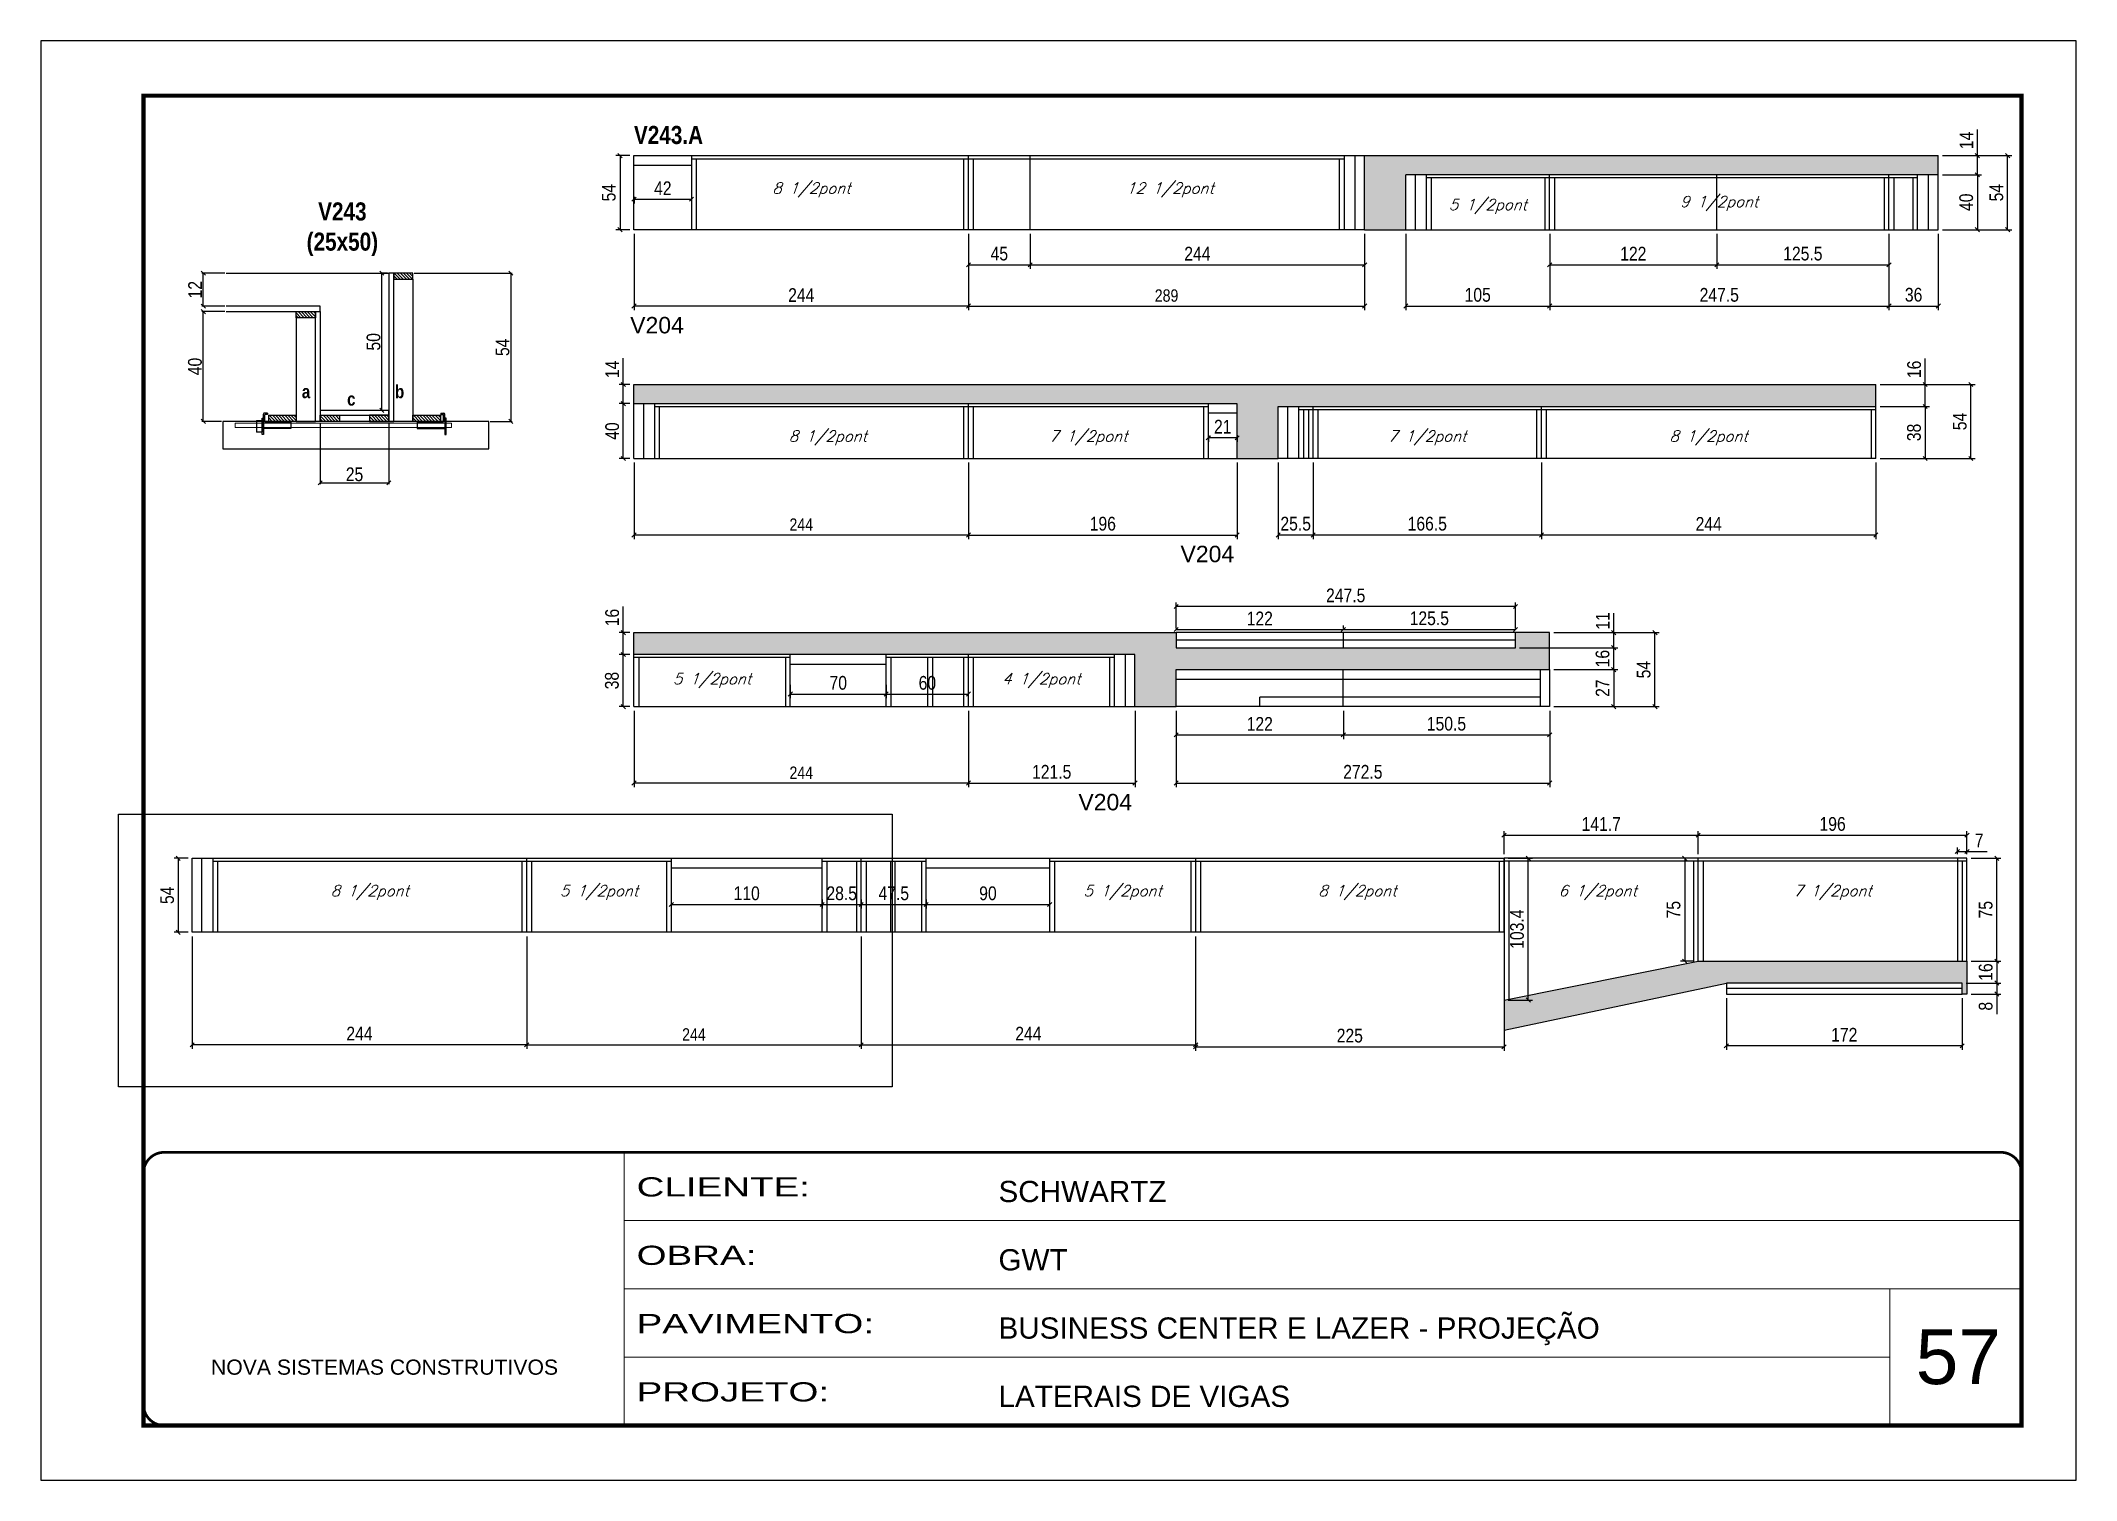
# Model space of a CAD drawing. Extents: x 2603 to 22413, y 1253 to 30260.
# Drawn here: x 2603 to 4088, y 12739 to 13789 of the extents above; entities that cross this region are included whole.
import ezdxf

# ---------------------------------------------------------------- set-up
doc = ezdxf.new("R2010")
doc.units = 0
for name, pattern in [('CONTINUO', [0]), ('DASHED', [0.75, 0.5, -0.25]), ('HIDDEN', [0.375, 0.25, -0.125])]:
    doc.linetypes.add(name, pattern=pattern)
for name, color, linetype in [('5', 5, 'Continuous'), ('barrote', 251, 'Continuous'), ('COTA', 241, 'Continuous'), ('detalhes', 4, 'Continuous'), ('NOMENCLATURA', 7, 'Continuous'), ('Painéis', 200, 'Continuous'), ('presilha', 1, 'Continuous'), ('SARR_2.2x10', 60, 'Continuous'), ('SARR_2.2x7', 40, 'Continuous'), ('SARR_3.5x7', 81, 'Continuous'), ('SARR_EDITAR', 141, 'Continuous'), ('texto', 7, 'Continuous')]:
    doc.layers.add(name, color=color, linetype=linetype)
for name, color, linetype, lineweight in [('CARIMBO', 255, 'Continuous', 9), ('CONCRETO', 251, 'Continuous', 25), ('Folhas', 255, 'Continuous', 9), ('SARRAFO DE PRESSAO', 251, 'DASHED', 9), ('SCO-___-LAJ', 2, 'Continuous', 0)]:
    doc.layers.add(name, color=color, linetype=linetype, lineweight=lineweight)
doc.layers.add('Laje_Perimetro', color=7, linetype='Continuous', plot=False)
doc.styles.add('ARIAL', font='arial.ttf')
doc.styles.add('COTA TECNICA', font='techl___.ttf', dxfattribs={"height": 10})
doc.styles.add('COTA TECNICA 2X', font='techl___.ttf', dxfattribs={"height": 10})
doc.styles.add('COTA TECNICA-50', font='techl___.ttf', dxfattribs={"height": 9})
doc.styles.add('Romans', font='romans.shx')
doc.styles.get("Standard").update_dxf_attribs({"font": 'arial.ttf'})
doc.styles.add('TECNICA', font='techb___.ttf', dxfattribs={"height": 10})
doc.styles.add('Tecnologia', font='')
doc.styles.get('Tecnologia').set_extended_font_data('Forgotten Futurist')
doc.dimstyles.new('COTA PAINEL-50', dxfattribs={"dimtxt": 9, "dimasz": 3, "dimexe": 3, "dimexo": 3, "dimgap": 3, "dimtad": 1, "dimdec": 1, "dimzin": 12, "dimdsep": 46, "dimtxsty": 'COTA TECNICA-50', "dimblk1": 'OBLIQUE', "dimblk2": 'OBLIQUE', "dimsah": 1, "dimcen": 0.9, "dimclrd": 4, "dimclre": 4, "dimclrt": 240, "dimadec": 1, "dimazin": 3, "dimtfac": 1, "dimtdec": 1, "dimtmove": 0, "dimatfit": 3, "dimfxl": 1, "dimtolj": 1, "dimtzin": 12, "dimarcsym": 0})
doc.dimstyles.new('PAINEL', dxfattribs={"dimtxt": 10, "dimasz": 3, "dimexe": 3, "dimexo": 3, "dimgap": 3, "dimtad": 1, "dimdec": 1, "dimzin": 12, "dimdsep": 46, "dimtxsty": 'COTA TECNICA', "dimblk1": 'OBLIQUE', "dimblk2": 'OBLIQUE', "dimsah": 1, "dimcen": 0.9, "dimclrd": 4, "dimclre": 4, "dimclrt": 240, "dimadec": 1, "dimazin": 3, "dimtfac": 1, "dimtdec": 1, "dimtmove": 0, "dimatfit": 3, "dimfxl": 1, "dimtolj": 1, "dimtzin": 12, "dimarcsym": 0})
doc.dimstyles.new('SECAO', dxfattribs={"dimscale": 0.333333, "dimtxt": 5, "dimasz": 9, "dimexe": 3, "dimexo": 3, "dimgap": 3, "dimtad": 1, "dimdec": 1, "dimlfac": 0.5, "dimzin": 12, "dimdsep": 46, "dimtxsty": 'COTA TECNICA 2X', "dimblk1": 'OBLIQUE', "dimblk2": 'OBLIQUE', "dimsah": 1, "dimcen": 0.9, "dimclrd": 4, "dimclre": 4, "dimclrt": 240, "dimadec": 1, "dimazin": 3, "dimtfac": 1, "dimtdec": 1, "dimtmove": 0, "dimatfit": 3, "dimfxl": 1, "dimtolj": 1, "dimtzin": 12, "dimarcsym": 0})
pattern_1 = [(50, (-126418.0314, -5371.0305), (5.46554007, -0.47817257), [0.5715, -6.2865]), (355, (-126418.0314, -5371.0305), (-1.05730264, 5.73170536), [0.4572, -5.02921753]), (100.4514447, (-126417.576, -5371.0704), (4.40823741, 5.25353256), [0.48570026, -5.34270734]), (46.1842, (-126418.0314, -5369.5065), (8.13237123, -1.26126984), [0.85725, -9.42975]), (96.6355576, (-126417.354, -5369.612), (7.122124, 7.42278374), [0.7285507, -8.01406824]), (351.184151, (-126418.031, -5369.5065), (7.122124, 7.42278374), [0.685799, -7.54379196]), (21, (-126417.2694, -5369.8875), (4.54843174, -3.06795595), [0.5715, -6.2865]), (326, (-126417.2694, -5369.8875), (1.85406085, 5.52563898), [0.4572, -5.0292]), (71.451445, (-126416.8904, -5370.143), (6.40249258, 2.45768307), [0.48570026, -5.34269813]), (37.5, (-126418.0314, -5371.0305), (0.092658098, 2.536651166), [0, -4.96824, 0, -5.1054, 0, -5.04825]), (7.5, (-126418.0314, -5371.0305), (2.004589875, 3.005417245), [0, -2.91084, 0, -4.85394, 0, -1.92405]), (327.5, (-126419.7307, -5371.0305), (4.067717855, -0.17186232), [0, -1.905, 0, -5.9436, 0, -7.8867]), (317.5, (-126420.4927, -5371.0305), (4.44387544, 0.76279473), [0, -2.4765, 0, -3.94716, 0, -5.6007])]

msp = doc.modelspace()

# ---------------------------------------------------------------- texts
at = {"layer": '5', "linetype": 'Continuous'}
for rotation, p in [(359.99996, (3033.01, 13575.66)), (0.00004, (3434.49, 13408.75)), (0.00004, (3359.99, 13227.77))]:
    msp.add_text('V204', height=12, rotation=rotation, dxfattribs=at).set_placement(p)
at = {"layer": 'CARIMBO', "style": 'ARIAL'}
msp.add_text('57', height=40, dxfattribs=at).set_placement((3970.83, 12809.27))
at = {"layer": 'detalhes', "style": 'TECNICA'}
for s, p in [('a', (2793.47, 13528.4)), ('c', (2826.48, 13522.97)), ('b', (2861.44, 13528.39))]:
    msp.add_text(s, height=9.6, dxfattribs=at).set_placement(p)
at = {"layer": 'NOMENCLATURA', "style": 'TECNICA'}
msp.add_text('V243.A', height=13.2, dxfattribs=at).set_placement((3035.75, 13713.81))
at = {"layer": 'NOMENCLATURA', "insert": (2823.03, 13671.2), "char_height": 13.2, "attachment_point": 2, "style": 'TECNICA'}
msp.add_mtext_dynamic_manual_height_columns('V243\\P(25x50)', width=300.2766, gutter_width=1, heights=[0], dxfattribs=at)
at = {"layer": 'texto', "color": 2, "char_height": 8, "attachment_point": 5, "style": 'Romans'}
for s, insert in [('{\\Q19;\\C256;8 1/2pont}', (3165.25, 13680.29)), ('{\\Q19;\\C256;12 1/2pont}', (3426.82, 13680.29)), ('{\\Q19;\\C256;9 1/2pont}', (3827.5, 13670.49)), ('{\\Q19;\\C256;5 1/2pont}', (3658.75, 13668.29)), ('{\\Q19;\\C256;8 1/2pont}', (3177.25, 13499.38)), ('{\\Q19;\\C256;7 1/2pont}', (3367.25, 13499.38)), ('{\\Q19;\\C256;7 1/2pont}', (3614.5, 13499.38)), ('{\\Q19;\\C256;8 1/2pont}', (3819.75, 13499.38)), ('{\\Q19;\\C256;5 1/2pont}', (3092.75, 13322.4)), ('{\\Q19;\\C256;4 1/2pont}', (3333, 13322.4)), ('{\\Q19;\\C256;8 1/2pont}', (2843.04, 13167.8)), ('{\\Q19;\\C256;5 1/2pont}', (3010.29, 13167.8)), ('{\\Q19;\\C256;5 1/2pont}', (3392.29, 13167.8)), ('{\\Q19;\\C256;8 1/2pont}', (3563.54, 13167.8)), ('{\\Q19;\\C256;6 1/2pont}', (3738.87, 13167.8)), ('{\\Q19;\\C256;7 1/2pont}', (3910.21, 13167.8))]:
    msp.add_mtext(s, dxfattribs=dict(at, insert=insert))

# ---------------------------------------------------------------- blocks, each defined once
blk = doc.blocks.new('9999999999')
at = {"color": 30, "linetype": 'CONTINUO'}
for p, q in [((98564.6, 34230.2), (98564.6, 34429.4)), ((98564.6, 34379.6), (99584, 34379.6)), ((98564.6, 34329.8), (99488, 34329.8)), ((99584, 34329.8), (99488, 34329.8)), ((99488, 34329.8), (99488, 34230.2)), ((98564.6, 34280), (99488, 34280))]:
    blk.add_line(p, q, dxfattribs=at)
at = {"color": 30, "linetype": 'CONTINUO', "const_width": 2}
blk.add_lwpolyline([(99584, 34230.2), (99584, 34414.4, 0.414214), (99569, 34429.4), (98229, 34429.4, 0.414214), (98214, 34414.4), (98214, 34245.2, 0.414214), (98229, 34230.2), (99584, 34230.2)], format="xyb", dxfattribs=at)
at = {"layer": 'Folhas'}
blk.add_lwpolyline([(98139, 34190.2), (99624, 34190.2), (99624, 35240.2), (98139, 35240.2)], close=True, dxfattribs=at)
at = {"layer": 'Folhas', "color": 30, "const_width": 3}
blk.add_lwpolyline([(98214, 34230.2), (99584, 34230.2), (99584, 35200.2), (98214, 35200.2)], close=True, dxfattribs=at)
at = {"color": 7, "linetype": 'Continuous', "ltscale": 5, "style": 'ARIAL'}
for s, height, p in [('SCHWARTZ', 15.48, (98837.7, 34393.1)), ('GWT', 15.48, (98837.7, 34343.3)), ('BUSINESS CENTER E LAZER - PROJEÇÃO', 15.483, (98837.7, 34293.5)), ('NOVA SISTEMAS CONSTRUTIVOS', 11.059, (98263.2, 34267.2)), ('LATERAIS DE VIGAS', 15.483, (98837.7, 34243.7))]:
    blk.add_text(s, height=height, dxfattribs=at).set_placement(p)
at = {"layer": 'Folhas', "color": 7, "style": 'Tecnologia', "width": 1.5}
for s, p in [('CLIENTE:', (98573.7, 34397.2)), ('OBRA:', (98573.7, 34347.3)), ('PAVIMENTO:', (98573.7, 34297.5)), ('PROJETO:', (98573.7, 34247.7))]:
    blk.add_text(s, height=14, dxfattribs=at).set_placement(p)
blk = doc.blocks.new('_Oblique')
at = {"color": 0, "linetype": 'ByBlock', "lineweight": -2}
blk.add_line((-0.5, -0.5), (0.5, 0.5), dxfattribs=at)
blk = doc.blocks.new('*D317')
at = {"layer": 'COTA', "color": 4, "linetype": 'ByBlock', "lineweight": -2, "transparency": 16777216}
for p, q in [((3279.8, 13648.3), (3279.8, 13592.6)), ((3568.8, 13648.3), (3568.8, 13592.6)), ((3279.8, 13595.6), (3568.8, 13595.6))]:
    blk.add_line(p, q, dxfattribs=at)
at = {"layer": 'Defpoints', "color": 0, "linetype": 'ByBlock', "transparency": 16777216}
for p in [(3279.8, 13651.3), (3568.8, 13651.3), (3568.8, 13595.6)]:
    blk.add_point(p, dxfattribs=at)
at = {"layer": 'COTA', "color": 4, "linetype": 'ByBlock', "lineweight": -2, "transparency": 16777216, "xscale": 3, "yscale": 3, "zscale": 3, "rotation": 180}
blk.add_blockref('_Oblique', (3279.8, 13595.6), dxfattribs=at)
at = {"layer": 'COTA', "color": 4, "linetype": 'ByBlock', "lineweight": -2, "transparency": 16777216, "xscale": 3, "yscale": 3, "zscale": 3}
blk.add_blockref('_Oblique', (3568.8, 13595.6), dxfattribs=at)
at = {"layer": 'COTA', "color": 240, "linetype": 'ByBlock', "transparency": 16777216, "insert": (3424.3, 13603.2), "char_height": 9, "attachment_point": 5, "style": 'COTA TECNICA-50'}
blk.add_mtext('\\A1;289', dxfattribs=at)
blk = doc.blocks.new('*D1674')
at = {"layer": 'COTA', "color": 4, "linetype": 'ByBlock', "lineweight": -2, "transparency": 16777216}
for p, q in [((3035.8, 13648.3), (3035.8, 13592.6)), ((3279.8, 13648.3), (3279.8, 13592.6)), ((3279.8, 13595.6), (3035.8, 13595.6))]:
    blk.add_line(p, q, dxfattribs=at)
at = {"layer": 'Defpoints', "color": 0, "linetype": 'ByBlock', "transparency": 16777216}
for p in [(3035.8, 13651.3), (3279.8, 13651.3), (3035.8, 13595.6)]:
    blk.add_point(p, dxfattribs=at)
at = {"layer": 'COTA', "color": 4, "linetype": 'ByBlock', "lineweight": -2, "transparency": 16777216, "xscale": 3, "yscale": 3, "zscale": 3, "rotation": 180}
blk.add_blockref('_Oblique', (3035.8, 13595.6), dxfattribs=at)
at = {"layer": 'COTA', "color": 4, "linetype": 'ByBlock', "lineweight": -2, "transparency": 16777216, "xscale": 3, "yscale": 3, "zscale": 3}
blk.add_blockref('_Oblique', (3279.8, 13595.6), dxfattribs=at)
at = {"layer": 'COTA', "color": 240, "linetype": 'ByBlock', "transparency": 16777216, "insert": (3157.8, 13603.6), "char_height": 10, "attachment_point": 5, "style": 'COTA TECNICA'}
blk.add_mtext('\\A1;244', dxfattribs=at)
blk = doc.blocks.new('*D1675')
at = {"layer": 'COTA', "color": 4, "linetype": 'ByBlock', "lineweight": -2, "transparency": 16777216}
for p, q in [((3032.8, 13705.3), (3022.6, 13705.3)), ((3025.6, 13705.3), (3025.6, 13651.3)), ((3032.8, 13651.3), (3022.6, 13651.3))]:
    blk.add_line(p, q, dxfattribs=at)
at = {"layer": 'Defpoints', "color": 0, "linetype": 'ByBlock', "transparency": 16777216}
for p in [(3035.8, 13705.3), (3025.6, 13651.3), (3035.8, 13651.3)]:
    blk.add_point(p, dxfattribs=at)
at = {"layer": 'COTA', "color": 4, "linetype": 'ByBlock', "lineweight": -2, "transparency": 16777216, "xscale": 3, "yscale": 3, "zscale": 3}
for p, rotation in [((3025.6, 13705.3), 90), ((3025.6, 13651.3), 270)]:
    blk.add_blockref('_Oblique', p, dxfattribs=dict(at, rotation=rotation))
at = {"layer": 'COTA', "color": 240, "linetype": 'ByBlock', "transparency": 16777216, "insert": (3017.4, 13678.3), "char_height": 10, "attachment_point": 5, "rotation": 90, "style": 'COTA TECNICA'}
blk.add_mtext('\\A1;54', dxfattribs=at)
blk = doc.blocks.new('*D1676')
at = {"layer": 'COTA', "color": 4, "linetype": 'ByBlock', "lineweight": -2, "transparency": 16777216}
for p, q in [((3279.8, 13648.3), (3279.8, 13622.7)), ((3324.8, 13648.3), (3324.8, 13622.7)), ((3279.8, 13625.7), (3324.8, 13625.7))]:
    blk.add_line(p, q, dxfattribs=at)
at = {"layer": 'Defpoints', "color": 0, "linetype": 'ByBlock', "transparency": 16777216}
for p in [(3279.8, 13651.3), (3324.8, 13651.3), (3324.8, 13625.7)]:
    blk.add_point(p, dxfattribs=at)
at = {"layer": 'COTA', "color": 4, "linetype": 'ByBlock', "lineweight": -2, "transparency": 16777216, "xscale": 3, "yscale": 3, "zscale": 3, "rotation": 180}
blk.add_blockref('_Oblique', (3279.8, 13625.7), dxfattribs=at)
at = {"layer": 'COTA', "color": 4, "linetype": 'ByBlock', "lineweight": -2, "transparency": 16777216, "xscale": 3, "yscale": 3, "zscale": 3}
blk.add_blockref('_Oblique', (3324.8, 13625.7), dxfattribs=at)
at = {"layer": 'COTA', "color": 240, "linetype": 'ByBlock', "transparency": 16777216, "insert": (3302.3, 13633.8), "char_height": 10, "attachment_point": 5, "style": 'COTA TECNICA'}
blk.add_mtext('\\A1;45', dxfattribs=at)
blk = doc.blocks.new('*D1677')
at = {"layer": 'COTA', "color": 4, "linetype": 'ByBlock', "lineweight": -2, "transparency": 16777216}
for p, q in [((3324.8, 13648.3), (3324.8, 13622.7)), ((3568.8, 13648.3), (3568.8, 13622.7)), ((3324.8, 13625.7), (3568.8, 13625.7))]:
    blk.add_line(p, q, dxfattribs=at)
at = {"layer": 'Defpoints', "color": 0, "linetype": 'ByBlock', "transparency": 16777216}
for p in [(3324.8, 13651.3), (3568.8, 13651.3), (3568.8, 13625.7)]:
    blk.add_point(p, dxfattribs=at)
at = {"layer": 'COTA', "color": 4, "linetype": 'ByBlock', "lineweight": -2, "transparency": 16777216, "xscale": 3, "yscale": 3, "zscale": 3, "rotation": 180}
blk.add_blockref('_Oblique', (3324.8, 13625.7), dxfattribs=at)
at = {"layer": 'COTA', "color": 4, "linetype": 'ByBlock', "lineweight": -2, "transparency": 16777216, "xscale": 3, "yscale": 3, "zscale": 3}
blk.add_blockref('_Oblique', (3568.8, 13625.7), dxfattribs=at)
at = {"layer": 'COTA', "color": 240, "linetype": 'ByBlock', "transparency": 16777216, "insert": (3446.8, 13633.8), "char_height": 10, "attachment_point": 5, "style": 'COTA TECNICA'}
blk.add_mtext('\\A1;244', dxfattribs=at)
blk = doc.blocks.new('*D1678')
at = {"layer": 'COTA', "color": 4, "linetype": 'ByBlock', "lineweight": -2, "transparency": 16777216}
for p, q in [((3035.8, 13675.3), (3035.8, 13670.5)), ((3035.8, 13673.5), (3077.8, 13673.5)), ((3077.8, 13675.3), (3077.8, 13670.5))]:
    blk.add_line(p, q, dxfattribs=at)
at = {"layer": 'Defpoints', "color": 0, "linetype": 'ByBlock', "transparency": 16777216}
for p in [(3035.8, 13678.3), (3077.8, 13678.3), (3077.8, 13673.5)]:
    blk.add_point(p, dxfattribs=at)
at = {"layer": 'COTA', "color": 4, "linetype": 'ByBlock', "lineweight": -2, "transparency": 16777216, "xscale": 3, "yscale": 3, "zscale": 3, "rotation": 180}
blk.add_blockref('_Oblique', (3035.8, 13673.5), dxfattribs=at)
at = {"layer": 'COTA', "color": 4, "linetype": 'ByBlock', "lineweight": -2, "transparency": 16777216, "xscale": 3, "yscale": 3, "zscale": 3}
blk.add_blockref('_Oblique', (3077.8, 13673.5), dxfattribs=at)
at = {"layer": 'COTA', "color": 240, "linetype": 'ByBlock', "transparency": 16777216, "insert": (3056.8, 13681.5), "char_height": 10, "attachment_point": 5, "style": 'COTA TECNICA'}
blk.add_mtext('\\A1;42', dxfattribs=at)
blk = doc.blocks.new('*D1765')
at = {"layer": 'COTA', "color": 4, "linetype": 'ByBlock', "lineweight": -2, "transparency": 16777216}
for p, q in [((3598.8, 13648.3), (3598.8, 13592.6)), ((3703.8, 13648.3), (3703.8, 13592.6)), ((3598.8, 13595.6), (3703.8, 13595.6))]:
    blk.add_line(p, q, dxfattribs=at)
at = {"layer": 'Defpoints', "color": 0, "linetype": 'ByBlock', "transparency": 16777216}
for p in [(3598.8, 13651.3), (3703.8, 13651.3), (3703.8, 13595.6)]:
    blk.add_point(p, dxfattribs=at)
at = {"layer": 'COTA', "color": 4, "linetype": 'ByBlock', "lineweight": -2, "transparency": 16777216, "xscale": 3, "yscale": 3, "zscale": 3, "rotation": 180}
blk.add_blockref('_Oblique', (3598.8, 13595.6), dxfattribs=at)
at = {"layer": 'COTA', "color": 4, "linetype": 'ByBlock', "lineweight": -2, "transparency": 16777216, "xscale": 3, "yscale": 3, "zscale": 3}
blk.add_blockref('_Oblique', (3703.8, 13595.6), dxfattribs=at)
at = {"layer": 'COTA', "color": 240, "linetype": 'ByBlock', "transparency": 16777216, "insert": (3651.3, 13603.7), "char_height": 10, "attachment_point": 5, "style": 'COTA TECNICA'}
blk.add_mtext('\\A1;105', dxfattribs=at)
blk = doc.blocks.new('*D1766')
at = {"layer": 'COTA', "color": 4, "linetype": 'ByBlock', "lineweight": -2, "transparency": 16777216}
for p, q in [((3703.8, 13648.3), (3703.8, 13592.6)), ((3951.3, 13648.3), (3951.3, 13592.6)), ((3703.8, 13595.6), (3951.3, 13595.6))]:
    blk.add_line(p, q, dxfattribs=at)
at = {"layer": 'Defpoints', "color": 0, "linetype": 'ByBlock', "transparency": 16777216}
for p in [(3703.8, 13651.3), (3951.3, 13651.3), (3951.3, 13595.6)]:
    blk.add_point(p, dxfattribs=at)
at = {"layer": 'COTA', "color": 4, "linetype": 'ByBlock', "lineweight": -2, "transparency": 16777216, "xscale": 3, "yscale": 3, "zscale": 3, "rotation": 180}
blk.add_blockref('_Oblique', (3703.8, 13595.6), dxfattribs=at)
at = {"layer": 'COTA', "color": 4, "linetype": 'ByBlock', "lineweight": -2, "transparency": 16777216, "xscale": 3, "yscale": 3, "zscale": 3}
blk.add_blockref('_Oblique', (3951.3, 13595.6), dxfattribs=at)
at = {"layer": 'COTA', "color": 240, "linetype": 'ByBlock', "transparency": 16777216, "insert": (3827.5, 13603.7), "char_height": 10, "attachment_point": 5, "style": 'COTA TECNICA'}
blk.add_mtext('\\A1;247.5', dxfattribs=at)
blk = doc.blocks.new('*D1767')
at = {"layer": 'COTA', "color": 4, "linetype": 'ByBlock', "lineweight": -2, "transparency": 16777216}
for p, q in [((3703.8, 13648.3), (3703.8, 13622.7)), ((3825.8, 13648.3), (3825.8, 13622.7)), ((3703.8, 13625.7), (3825.8, 13625.7))]:
    blk.add_line(p, q, dxfattribs=at)
at = {"layer": 'Defpoints', "color": 0, "linetype": 'ByBlock', "transparency": 16777216}
for p in [(3703.8, 13651.3), (3825.8, 13651.3), (3825.8, 13625.7)]:
    blk.add_point(p, dxfattribs=at)
at = {"layer": 'COTA', "color": 4, "linetype": 'ByBlock', "lineweight": -2, "transparency": 16777216, "xscale": 3, "yscale": 3, "zscale": 3, "rotation": 180}
blk.add_blockref('_Oblique', (3703.8, 13625.7), dxfattribs=at)
at = {"layer": 'COTA', "color": 4, "linetype": 'ByBlock', "lineweight": -2, "transparency": 16777216, "xscale": 3, "yscale": 3, "zscale": 3}
blk.add_blockref('_Oblique', (3825.8, 13625.7), dxfattribs=at)
at = {"layer": 'COTA', "color": 240, "linetype": 'ByBlock', "transparency": 16777216, "insert": (3764.8, 13633.8), "char_height": 10, "attachment_point": 5, "style": 'COTA TECNICA'}
blk.add_mtext('\\A1;122', dxfattribs=at)
blk = doc.blocks.new('*D1768')
at = {"layer": 'COTA', "color": 4, "linetype": 'ByBlock', "lineweight": -2, "transparency": 16777216}
for p, q in [((3825.8, 13648.3), (3825.8, 13622.7)), ((3951.3, 13648.3), (3951.3, 13622.7)), ((3825.8, 13625.7), (3951.3, 13625.7))]:
    blk.add_line(p, q, dxfattribs=at)
at = {"layer": 'Defpoints', "color": 0, "linetype": 'ByBlock', "transparency": 16777216}
for p in [(3825.8, 13651.3), (3951.3, 13651.3), (3951.3, 13625.7)]:
    blk.add_point(p, dxfattribs=at)
at = {"layer": 'COTA', "color": 4, "linetype": 'ByBlock', "lineweight": -2, "transparency": 16777216, "xscale": 3, "yscale": 3, "zscale": 3, "rotation": 180}
blk.add_blockref('_Oblique', (3825.8, 13625.7), dxfattribs=at)
at = {"layer": 'COTA', "color": 4, "linetype": 'ByBlock', "lineweight": -2, "transparency": 16777216, "xscale": 3, "yscale": 3, "zscale": 3}
blk.add_blockref('_Oblique', (3951.3, 13625.7), dxfattribs=at)
at = {"layer": 'COTA', "color": 240, "linetype": 'ByBlock', "transparency": 16777216, "insert": (3888.5, 13633.8), "char_height": 10, "attachment_point": 5, "style": 'COTA TECNICA'}
blk.add_mtext('\\A1;125.5', dxfattribs=at)
blk = doc.blocks.new('*D1769')
at = {"layer": 'COTA', "color": 4, "linetype": 'ByBlock', "lineweight": -2, "transparency": 16777216}
for p, q in [((3951.3, 13648.3), (3951.3, 13592.6)), ((3987.3, 13648.3), (3987.3, 13592.6)), ((3951.3, 13595.6), (3987.3, 13595.6))]:
    blk.add_line(p, q, dxfattribs=at)
at = {"layer": 'Defpoints', "color": 0, "linetype": 'ByBlock', "transparency": 16777216}
for p in [(3951.3, 13651.3), (3987.3, 13651.3), (3987.3, 13595.6)]:
    blk.add_point(p, dxfattribs=at)
at = {"layer": 'COTA', "color": 4, "linetype": 'ByBlock', "lineweight": -2, "transparency": 16777216, "xscale": 3, "yscale": 3, "zscale": 3, "rotation": 180}
blk.add_blockref('_Oblique', (3951.3, 13595.6), dxfattribs=at)
at = {"layer": 'COTA', "color": 4, "linetype": 'ByBlock', "lineweight": -2, "transparency": 16777216, "xscale": 3, "yscale": 3, "zscale": 3}
blk.add_blockref('_Oblique', (3987.3, 13595.6), dxfattribs=at)
at = {"layer": 'COTA', "color": 240, "linetype": 'ByBlock', "transparency": 16777216, "insert": (3969.3, 13603.8), "char_height": 10, "attachment_point": 5, "style": 'COTA TECNICA'}
blk.add_mtext('\\A1;36', dxfattribs=at)
blk = doc.blocks.new('*D1770')
at = {"layer": 'COTA', "color": 4, "linetype": 'ByBlock', "lineweight": -2, "transparency": 16777216}
for p, q in [((3990.3, 13691.3), (4018.8, 13691.3)), ((4015.8, 13691.3), (4015.8, 13651.3)), ((3990.3, 13651.3), (4018.8, 13651.3))]:
    blk.add_line(p, q, dxfattribs=at)
at = {"layer": 'Defpoints', "color": 0, "linetype": 'ByBlock', "transparency": 16777216}
for p in [(3987.3, 13691.3), (3987.3, 13651.3), (4015.8, 13651.3)]:
    blk.add_point(p, dxfattribs=at)
at = {"layer": 'COTA', "color": 4, "linetype": 'ByBlock', "lineweight": -2, "transparency": 16777216, "xscale": 3, "yscale": 3, "zscale": 3}
for p, rotation in [((4015.8, 13691.3), 90), ((4015.8, 13651.3), 270)]:
    blk.add_blockref('_Oblique', p, dxfattribs=dict(at, rotation=rotation))
at = {"layer": 'COTA', "color": 240, "linetype": 'ByBlock', "transparency": 16777216, "insert": (4007.7, 13671.3), "char_height": 10, "attachment_point": 5, "rotation": 90, "style": 'COTA TECNICA'}
blk.add_mtext('\\A1;40', dxfattribs=at)
blk = doc.blocks.new('*D1771')
at = {"layer": 'COTA', "color": 4, "linetype": 'ByBlock', "lineweight": -2, "transparency": 16777216}
for p, q in [((4015.8, 13705.3), (4015.8, 13724.4)), ((3990.3, 13705.3), (4018.8, 13705.3)), ((4015.8, 13691.3), (4015.8, 13705.3)), ((3990.3, 13691.3), (4018.8, 13691.3))]:
    blk.add_line(p, q, dxfattribs=at)
at = {"layer": 'Defpoints', "color": 0, "linetype": 'ByBlock', "transparency": 16777216}
for p in [(3987.3, 13705.3), (4015.8, 13705.3), (3987.3, 13691.3)]:
    blk.add_point(p, dxfattribs=at)
at = {"layer": 'COTA', "color": 4, "linetype": 'ByBlock', "lineweight": -2, "transparency": 16777216, "xscale": 3, "yscale": 3, "zscale": 3}
for p, rotation in [((4015.8, 13705.3), 90), ((4015.8, 13691.3), 270)]:
    blk.add_blockref('_Oblique', p, dxfattribs=dict(at, rotation=rotation))
at = {"layer": 'COTA', "color": 240, "linetype": 'ByBlock', "transparency": 16777216, "insert": (4007.8, 13716.4), "char_height": 10, "attachment_point": 5, "rotation": 90, "style": 'COTA TECNICA'}
blk.add_mtext('\\A1;14', dxfattribs=at)
blk = doc.blocks.new('*D1772')
at = {"layer": 'COTA', "color": 4, "linetype": 'ByBlock', "lineweight": -2, "transparency": 16777216}
for p, q in [((3990.3, 13705.3), (4040.9, 13705.3)), ((4037.9, 13651.3), (4037.9, 13705.3)), ((3990.3, 13651.3), (4040.9, 13651.3))]:
    blk.add_line(p, q, dxfattribs=at)
at = {"layer": 'Defpoints', "color": 0, "linetype": 'ByBlock', "transparency": 16777216}
for p in [(3987.3, 13705.3), (4037.9, 13705.3), (3987.3, 13651.3)]:
    blk.add_point(p, dxfattribs=at)
at = {"layer": 'COTA', "color": 4, "linetype": 'ByBlock', "lineweight": -2, "transparency": 16777216, "xscale": 3, "yscale": 3, "zscale": 3}
for p, rotation in [((4037.9, 13705.3), 90), ((4037.9, 13651.3), 270)]:
    blk.add_blockref('_Oblique', p, dxfattribs=dict(at, rotation=rotation))
at = {"layer": 'COTA', "color": 240, "linetype": 'ByBlock', "transparency": 16777216, "insert": (4029.7, 13678.3), "char_height": 10, "attachment_point": 5, "rotation": 90, "style": 'COTA TECNICA'}
blk.add_mtext('\\A1;54', dxfattribs=at)
blk = doc.blocks.new('*D334')
at = {"layer": 'COTA', "color": 4, "linetype": 'ByBlock', "lineweight": -2, "transparency": 16777216}
for p, q in [((3035.8, 13481.4), (3035.8, 13425.6)), ((3279.8, 13481.4), (3279.8, 13425.6)), ((3279.8, 13428.6), (3035.8, 13428.6))]:
    blk.add_line(p, q, dxfattribs=at)
at = {"layer": 'Defpoints', "color": 0, "linetype": 'ByBlock', "transparency": 16777216}
for p in [(3035.8, 13484.4), (3279.8, 13484.4), (3035.8, 13428.6)]:
    blk.add_point(p, dxfattribs=at)
at = {"layer": 'COTA', "color": 4, "linetype": 'ByBlock', "lineweight": -2, "transparency": 16777216, "xscale": 3, "yscale": 3, "zscale": 3, "rotation": 180}
blk.add_blockref('_Oblique', (3035.8, 13428.6), dxfattribs=at)
at = {"layer": 'COTA', "color": 4, "linetype": 'ByBlock', "lineweight": -2, "transparency": 16777216, "xscale": 3, "yscale": 3, "zscale": 3}
blk.add_blockref('_Oblique', (3279.8, 13428.6), dxfattribs=at)
at = {"layer": 'COTA', "color": 240, "linetype": 'ByBlock', "transparency": 16777216, "insert": (3157.8, 13436.2), "char_height": 9, "attachment_point": 5, "style": 'COTA TECNICA-50'}
blk.add_mtext('\\A1;244', dxfattribs=at)
blk = doc.blocks.new('*D1773')
at = {"layer": 'COTA', "color": 4, "linetype": 'ByBlock', "lineweight": -2, "transparency": 16777216}
for p, q in [((3279.8, 13481.4), (3279.8, 13425.6)), ((3475.8, 13481.4), (3475.8, 13425.6)), ((3279.8, 13428.6), (3475.8, 13428.6))]:
    blk.add_line(p, q, dxfattribs=at)
at = {"layer": 'Defpoints', "color": 0, "linetype": 'ByBlock', "transparency": 16777216}
for p in [(3279.8, 13484.4), (3475.8, 13484.4), (3475.8, 13428.6)]:
    blk.add_point(p, dxfattribs=at)
at = {"layer": 'COTA', "color": 4, "linetype": 'ByBlock', "lineweight": -2, "transparency": 16777216, "xscale": 3, "yscale": 3, "zscale": 3, "rotation": 180}
blk.add_blockref('_Oblique', (3279.8, 13428.6), dxfattribs=at)
at = {"layer": 'COTA', "color": 4, "linetype": 'ByBlock', "lineweight": -2, "transparency": 16777216, "xscale": 3, "yscale": 3, "zscale": 3}
blk.add_blockref('_Oblique', (3475.8, 13428.6), dxfattribs=at)
at = {"layer": 'COTA', "color": 240, "linetype": 'ByBlock', "transparency": 16777216, "insert": (3377.8, 13436.8), "char_height": 10, "attachment_point": 5, "style": 'COTA TECNICA'}
blk.add_mtext('\\A1;196', dxfattribs=at)
blk = doc.blocks.new('*D1774')
at = {"layer": 'COTA', "color": 4, "linetype": 'ByBlock', "lineweight": -2, "transparency": 16777216}
for p, q in [((3454.8, 13501.4), (3454.8, 13496.5)), ((3475.8, 13499.5), (3454.8, 13499.5)), ((3475.8, 13501.4), (3475.8, 13496.5))]:
    blk.add_line(p, q, dxfattribs=at)
at = {"layer": 'Defpoints', "color": 0, "linetype": 'ByBlock', "transparency": 16777216}
for p in [(3454.8, 13504.4), (3454.8, 13499.5), (3475.8, 13504.4)]:
    blk.add_point(p, dxfattribs=at)
at = {"layer": 'COTA', "color": 4, "linetype": 'ByBlock', "lineweight": -2, "transparency": 16777216, "xscale": 3, "yscale": 3, "zscale": 3, "rotation": 180}
blk.add_blockref('_Oblique', (3454.8, 13499.5), dxfattribs=at)
at = {"layer": 'COTA', "color": 4, "linetype": 'ByBlock', "lineweight": -2, "transparency": 16777216, "xscale": 3, "yscale": 3, "zscale": 3}
blk.add_blockref('_Oblique', (3475.8, 13499.5), dxfattribs=at)
at = {"layer": 'COTA', "color": 240, "linetype": 'ByBlock', "transparency": 16777216, "insert": (3465.3, 13507.6), "char_height": 10, "attachment_point": 5, "style": 'COTA TECNICA'}
blk.add_mtext('\\A1;21', dxfattribs=at)
blk = doc.blocks.new('*D1775')
at = {"layer": 'COTA', "color": 4, "linetype": 'ByBlock', "lineweight": -2, "transparency": 16777216}
for p, q in [((3697.8, 13481.4), (3697.8, 13425.6)), ((3941.8, 13481.4), (3941.8, 13425.6)), ((3941.8, 13428.6), (3697.8, 13428.6))]:
    blk.add_line(p, q, dxfattribs=at)
at = {"layer": 'Defpoints', "color": 0, "linetype": 'ByBlock', "transparency": 16777216}
for p in [(3697.8, 13484.4), (3941.8, 13484.4), (3697.8, 13428.6)]:
    blk.add_point(p, dxfattribs=at)
at = {"layer": 'COTA', "color": 4, "linetype": 'ByBlock', "lineweight": -2, "transparency": 16777216, "xscale": 3, "yscale": 3, "zscale": 3, "rotation": 180}
blk.add_blockref('_Oblique', (3697.8, 13428.6), dxfattribs=at)
at = {"layer": 'COTA', "color": 4, "linetype": 'ByBlock', "lineweight": -2, "transparency": 16777216, "xscale": 3, "yscale": 3, "zscale": 3}
blk.add_blockref('_Oblique', (3941.8, 13428.6), dxfattribs=at)
at = {"layer": 'COTA', "color": 240, "linetype": 'ByBlock', "transparency": 16777216, "insert": (3819.8, 13436.7), "char_height": 10, "attachment_point": 5, "style": 'COTA TECNICA'}
blk.add_mtext('\\A1;244', dxfattribs=at)
blk = doc.blocks.new('*D1776')
at = {"layer": 'COTA', "color": 4, "linetype": 'ByBlock', "lineweight": -2, "transparency": 16777216}
for p, q in [((3531.3, 13481.4), (3531.3, 13425.6)), ((3697.8, 13481.4), (3697.8, 13425.6)), ((3697.8, 13428.6), (3531.3, 13428.6))]:
    blk.add_line(p, q, dxfattribs=at)
at = {"layer": 'Defpoints', "color": 0, "linetype": 'ByBlock', "transparency": 16777216}
for p in [(3531.3, 13484.4), (3697.8, 13484.4), (3531.3, 13428.6)]:
    blk.add_point(p, dxfattribs=at)
at = {"layer": 'COTA', "color": 4, "linetype": 'ByBlock', "lineweight": -2, "transparency": 16777216, "xscale": 3, "yscale": 3, "zscale": 3, "rotation": 180}
blk.add_blockref('_Oblique', (3531.3, 13428.6), dxfattribs=at)
at = {"layer": 'COTA', "color": 4, "linetype": 'ByBlock', "lineweight": -2, "transparency": 16777216, "xscale": 3, "yscale": 3, "zscale": 3}
blk.add_blockref('_Oblique', (3697.8, 13428.6), dxfattribs=at)
at = {"layer": 'COTA', "color": 240, "linetype": 'ByBlock', "transparency": 16777216, "insert": (3614.5, 13436.8), "char_height": 10, "attachment_point": 5, "style": 'COTA TECNICA'}
blk.add_mtext('\\A1;166.5', dxfattribs=at)
blk = doc.blocks.new('*D1777')
at = {"layer": 'COTA', "color": 4, "linetype": 'ByBlock', "lineweight": -2, "transparency": 16777216}
for p, q in [((3505.8, 13481.4), (3505.8, 13425.6)), ((3531.3, 13481.4), (3531.3, 13425.6)), ((3531.3, 13428.6), (3505.8, 13428.6))]:
    blk.add_line(p, q, dxfattribs=at)
at = {"layer": 'Defpoints', "color": 0, "linetype": 'ByBlock', "transparency": 16777216}
for p in [(3505.8, 13484.4), (3531.3, 13484.4), (3505.8, 13428.6)]:
    blk.add_point(p, dxfattribs=at)
at = {"layer": 'COTA', "color": 4, "linetype": 'ByBlock', "lineweight": -2, "transparency": 16777216, "xscale": 3, "yscale": 3, "zscale": 3, "rotation": 180}
blk.add_blockref('_Oblique', (3505.8, 13428.6), dxfattribs=at)
at = {"layer": 'COTA', "color": 4, "linetype": 'ByBlock', "lineweight": -2, "transparency": 16777216, "xscale": 3, "yscale": 3, "zscale": 3}
blk.add_blockref('_Oblique', (3531.3, 13428.6), dxfattribs=at)
at = {"layer": 'COTA', "color": 240, "linetype": 'ByBlock', "transparency": 16777216, "insert": (3518.5, 13436.8), "char_height": 10, "attachment_point": 5, "style": 'COTA TECNICA'}
blk.add_mtext('\\A1;25.5', dxfattribs=at)
blk = doc.blocks.new('*D1778')
at = {"layer": 'COTA', "color": 4, "linetype": 'ByBlock', "lineweight": -2, "transparency": 16777216}
for p, q in [((3944.8, 13522.4), (3980.8, 13522.4)), ((3977.8, 13522.4), (3977.8, 13484.4)), ((3944.8, 13484.4), (3980.8, 13484.4))]:
    blk.add_line(p, q, dxfattribs=at)
at = {"layer": 'Defpoints', "color": 0, "linetype": 'ByBlock', "transparency": 16777216}
for p in [(3941.8, 13522.4), (3941.8, 13484.4), (3977.8, 13484.4)]:
    blk.add_point(p, dxfattribs=at)
at = {"layer": 'COTA', "color": 4, "linetype": 'ByBlock', "lineweight": -2, "transparency": 16777216, "xscale": 3, "yscale": 3, "zscale": 3}
for p, rotation in [((3977.8, 13522.4), 90), ((3977.8, 13484.4), 270)]:
    blk.add_blockref('_Oblique', p, dxfattribs=dict(at, rotation=rotation))
at = {"layer": 'COTA', "color": 240, "linetype": 'ByBlock', "transparency": 16777216, "insert": (3969.6, 13503.4), "char_height": 10, "attachment_point": 5, "rotation": 90, "style": 'COTA TECNICA'}
blk.add_mtext('\\A1;38', dxfattribs=at)
blk = doc.blocks.new('*D1779')
at = {"layer": 'COTA', "color": 4, "linetype": 'ByBlock', "lineweight": -2, "transparency": 16777216}
for p, q in [((3977.8, 13538.4), (3977.8, 13557.4)), ((3944.8, 13538.4), (3980.8, 13538.4)), ((3977.8, 13522.4), (3977.8, 13538.4)), ((3944.8, 13522.4), (3980.8, 13522.4))]:
    blk.add_line(p, q, dxfattribs=at)
at = {"layer": 'Defpoints', "color": 0, "linetype": 'ByBlock', "transparency": 16777216}
for p in [(3941.8, 13538.4), (3977.8, 13538.4), (3941.8, 13522.4)]:
    blk.add_point(p, dxfattribs=at)
at = {"layer": 'COTA', "color": 4, "linetype": 'ByBlock', "lineweight": -2, "transparency": 16777216, "xscale": 3, "yscale": 3, "zscale": 3}
for p, rotation in [((3977.8, 13538.4), 90), ((3977.8, 13522.4), 270)]:
    blk.add_blockref('_Oblique', p, dxfattribs=dict(at, rotation=rotation))
at = {"layer": 'COTA', "color": 240, "linetype": 'ByBlock', "transparency": 16777216, "insert": (3969.7, 13549.4), "char_height": 10, "attachment_point": 5, "rotation": 90, "style": 'COTA TECNICA'}
blk.add_mtext('\\A1;16', dxfattribs=at)
blk = doc.blocks.new('*D1780')
at = {"layer": 'COTA', "color": 4, "linetype": 'ByBlock', "lineweight": -2, "transparency": 16777216}
for p, q in [((3944.8, 13538.4), (4014.1, 13538.4)), ((4011.1, 13484.4), (4011.1, 13538.4)), ((3944.8, 13484.4), (4014.1, 13484.4))]:
    blk.add_line(p, q, dxfattribs=at)
at = {"layer": 'Defpoints', "color": 0, "linetype": 'ByBlock', "transparency": 16777216}
for p in [(3941.8, 13538.4), (4011.1, 13538.4), (3941.8, 13484.4)]:
    blk.add_point(p, dxfattribs=at)
at = {"layer": 'COTA', "color": 4, "linetype": 'ByBlock', "lineweight": -2, "transparency": 16777216, "xscale": 3, "yscale": 3, "zscale": 3}
for p, rotation in [((4011.1, 13538.4), 90), ((4011.1, 13484.4), 270)]:
    blk.add_blockref('_Oblique', p, dxfattribs=dict(at, rotation=rotation))
at = {"layer": 'COTA', "color": 240, "linetype": 'ByBlock', "transparency": 16777216, "insert": (4003, 13511.4), "char_height": 10, "attachment_point": 5, "rotation": 90, "style": 'COTA TECNICA'}
blk.add_mtext('\\A1;54', dxfattribs=at)
blk = doc.blocks.new('*D1781')
at = {"layer": 'COTA', "color": 4, "linetype": 'ByBlock', "lineweight": -2, "transparency": 16777216}
for p, q in [((3032.8, 13524.4), (3025, 13524.4)), ((3028, 13484.4), (3028, 13524.4)), ((3032.8, 13484.4), (3025, 13484.4))]:
    blk.add_line(p, q, dxfattribs=at)
at = {"layer": 'Defpoints', "color": 0, "linetype": 'ByBlock', "transparency": 16777216}
for p in [(3028, 13524.4), (3035.8, 13524.4), (3035.8, 13484.4)]:
    blk.add_point(p, dxfattribs=at)
at = {"layer": 'COTA', "color": 4, "linetype": 'ByBlock', "lineweight": -2, "transparency": 16777216, "xscale": 3, "yscale": 3, "zscale": 3}
for p, rotation in [((3028, 13524.4), 90), ((3028, 13484.4), 270)]:
    blk.add_blockref('_Oblique', p, dxfattribs=dict(at, rotation=rotation))
at = {"layer": 'COTA', "color": 240, "linetype": 'ByBlock', "transparency": 16777216, "insert": (3019.9, 13504.4), "char_height": 10, "attachment_point": 5, "rotation": 90, "style": 'COTA TECNICA'}
blk.add_mtext('\\A1;40', dxfattribs=at)
blk = doc.blocks.new('*D1782')
at = {"layer": 'COTA', "color": 4, "linetype": 'ByBlock', "lineweight": -2, "transparency": 16777216}
for p, q in [((3028, 13538.4), (3028, 13557.5)), ((3032.8, 13538.4), (3025, 13538.4)), ((3028, 13524.4), (3028, 13538.4)), ((3032.8, 13524.4), (3025, 13524.4))]:
    blk.add_line(p, q, dxfattribs=at)
at = {"layer": 'Defpoints', "color": 0, "linetype": 'ByBlock', "transparency": 16777216}
for p in [(3028, 13538.4), (3035.8, 13538.4), (3035.8, 13524.4)]:
    blk.add_point(p, dxfattribs=at)
at = {"layer": 'COTA', "color": 4, "linetype": 'ByBlock', "lineweight": -2, "transparency": 16777216, "xscale": 3, "yscale": 3, "zscale": 3}
for p, rotation in [((3028, 13538.4), 90), ((3028, 13524.4), 270)]:
    blk.add_blockref('_Oblique', p, dxfattribs=dict(at, rotation=rotation))
at = {"layer": 'COTA', "color": 240, "linetype": 'ByBlock', "transparency": 16777216, "insert": (3019.9, 13549.4), "char_height": 10, "attachment_point": 5, "rotation": 90, "style": 'COTA TECNICA'}
blk.add_mtext('\\A1;14', dxfattribs=at)
blk = doc.blocks.new('*D335')
at = {"layer": 'COTA', "color": 4, "linetype": 'ByBlock', "lineweight": -2, "transparency": 16777216}
for p, q in [((3035.8, 13300.4), (3035.8, 13244.7)), ((3279.8, 13300.4), (3279.8, 13244.7)), ((3279.8, 13247.7), (3035.8, 13247.7))]:
    blk.add_line(p, q, dxfattribs=at)
at = {"layer": 'Defpoints', "color": 0, "linetype": 'ByBlock', "transparency": 16777216}
for p in [(3035.8, 13303.4), (3279.8, 13303.4), (3035.8, 13247.7)]:
    blk.add_point(p, dxfattribs=at)
at = {"layer": 'COTA', "color": 4, "linetype": 'ByBlock', "lineweight": -2, "transparency": 16777216, "xscale": 3, "yscale": 3, "zscale": 3, "rotation": 180}
blk.add_blockref('_Oblique', (3035.8, 13247.7), dxfattribs=at)
at = {"layer": 'COTA', "color": 4, "linetype": 'ByBlock', "lineweight": -2, "transparency": 16777216, "xscale": 3, "yscale": 3, "zscale": 3}
blk.add_blockref('_Oblique', (3279.8, 13247.7), dxfattribs=at)
at = {"layer": 'COTA', "color": 240, "linetype": 'ByBlock', "transparency": 16777216, "insert": (3157.8, 13255.2), "char_height": 9, "attachment_point": 5, "style": 'COTA TECNICA-50'}
blk.add_mtext('\\A1;244', dxfattribs=at)
blk = doc.blocks.new('*D1783')
at = {"layer": 'COTA', "color": 4, "linetype": 'ByBlock', "lineweight": -2, "transparency": 16777216}
for p, q in [((3279.8, 13300.4), (3279.8, 13244.7)), ((3401.3, 13300.4), (3401.3, 13244.7)), ((3279.8, 13247.7), (3401.3, 13247.7))]:
    blk.add_line(p, q, dxfattribs=at)
at = {"layer": 'Defpoints', "color": 0, "linetype": 'ByBlock', "transparency": 16777216}
for p in [(3279.8, 13303.4), (3401.3, 13303.4), (3401.3, 13247.7)]:
    blk.add_point(p, dxfattribs=at)
at = {"layer": 'COTA', "color": 4, "linetype": 'ByBlock', "lineweight": -2, "transparency": 16777216, "xscale": 3, "yscale": 3, "zscale": 3, "rotation": 180}
blk.add_blockref('_Oblique', (3279.8, 13247.7), dxfattribs=at)
at = {"layer": 'COTA', "color": 4, "linetype": 'ByBlock', "lineweight": -2, "transparency": 16777216, "xscale": 3, "yscale": 3, "zscale": 3}
blk.add_blockref('_Oblique', (3401.3, 13247.7), dxfattribs=at)
at = {"layer": 'COTA', "color": 240, "linetype": 'ByBlock', "transparency": 16777216, "insert": (3340.5, 13255.8), "char_height": 10, "attachment_point": 5, "style": 'COTA TECNICA'}
blk.add_mtext('\\A1;121.5', dxfattribs=at)
blk = doc.blocks.new('*D1728')
at = {"layer": 'COTA', "color": 4, "linetype": 'ByBlock', "lineweight": -2, "transparency": 16777216}
for p, q in [((3032.8, 13341.4), (3025, 13341.4)), ((3028, 13303.4), (3028, 13341.4)), ((3032.8, 13303.4), (3025, 13303.4))]:
    blk.add_line(p, q, dxfattribs=at)
at = {"layer": 'Defpoints', "color": 0, "linetype": 'ByBlock', "transparency": 16777216}
for p in [(3028, 13341.4), (3035.8, 13341.4), (3035.8, 13303.4)]:
    blk.add_point(p, dxfattribs=at)
at = {"layer": 'COTA', "color": 4, "linetype": 'ByBlock', "lineweight": -2, "transparency": 16777216, "xscale": 3, "yscale": 3, "zscale": 3}
for p, rotation in [((3028, 13341.4), 90), ((3028, 13303.4), 270)]:
    blk.add_blockref('_Oblique', p, dxfattribs=dict(at, rotation=rotation))
at = {"layer": 'COTA', "color": 240, "linetype": 'ByBlock', "transparency": 16777216, "insert": (3019.7, 13322.4), "char_height": 10, "attachment_point": 5, "rotation": 90, "style": 'COTA TECNICA'}
blk.add_mtext('\\A1;38', dxfattribs=at)
blk = doc.blocks.new('*D1729')
at = {"layer": 'COTA', "color": 4, "linetype": 'ByBlock', "lineweight": -2, "transparency": 16777216}
for p, q in [((3028, 13357.4), (3028, 13376.4)), ((3032.8, 13357.4), (3025, 13357.4)), ((3028, 13341.4), (3028, 13357.4)), ((3032.8, 13341.4), (3025, 13341.4))]:
    blk.add_line(p, q, dxfattribs=at)
at = {"layer": 'Defpoints', "color": 0, "linetype": 'ByBlock', "transparency": 16777216}
for p in [(3028, 13357.4), (3035.8, 13357.4), (3035.8, 13341.4)]:
    blk.add_point(p, dxfattribs=at)
at = {"layer": 'COTA', "color": 4, "linetype": 'ByBlock', "lineweight": -2, "transparency": 16777216, "xscale": 3, "yscale": 3, "zscale": 3}
for p, rotation in [((3028, 13357.4), 90), ((3028, 13341.4), 270)]:
    blk.add_blockref('_Oblique', p, dxfattribs=dict(at, rotation=rotation))
at = {"layer": 'COTA', "color": 240, "linetype": 'ByBlock', "transparency": 16777216, "insert": (3019.9, 13368.4), "char_height": 10, "attachment_point": 5, "rotation": 90, "style": 'COTA TECNICA'}
blk.add_mtext('\\A1;16', dxfattribs=at)
blk = doc.blocks.new('*D1730')
at = {"layer": 'COTA', "color": 4, "linetype": 'ByBlock', "lineweight": -2, "transparency": 16777216}
for p, q in [((3431.3, 13300.4), (3431.3, 13244.7)), ((3703.8, 13300.4), (3703.8, 13244.7)), ((3431.3, 13247.7), (3703.8, 13247.7))]:
    blk.add_line(p, q, dxfattribs=at)
at = {"layer": 'Defpoints', "color": 0, "linetype": 'ByBlock', "transparency": 16777216}
for p in [(3431.3, 13303.4), (3703.8, 13303.4), (3703.8, 13247.7)]:
    blk.add_point(p, dxfattribs=at)
at = {"layer": 'COTA', "color": 4, "linetype": 'ByBlock', "lineweight": -2, "transparency": 16777216, "xscale": 3, "yscale": 3, "zscale": 3, "rotation": 180}
blk.add_blockref('_Oblique', (3431.3, 13247.7), dxfattribs=at)
at = {"layer": 'COTA', "color": 4, "linetype": 'ByBlock', "lineweight": -2, "transparency": 16777216, "xscale": 3, "yscale": 3, "zscale": 3}
blk.add_blockref('_Oblique', (3703.8, 13247.7), dxfattribs=at)
at = {"layer": 'COTA', "color": 240, "linetype": 'ByBlock', "transparency": 16777216, "insert": (3567.5, 13255.8), "char_height": 10, "attachment_point": 5, "style": 'COTA TECNICA'}
blk.add_mtext('\\A1;272.5', dxfattribs=at)
blk = doc.blocks.new('*D1731')
at = {"layer": 'COTA', "color": 4, "linetype": 'ByBlock', "lineweight": -2, "transparency": 16777216}
for p, q in [((3431.3, 13300.4), (3431.3, 13279.8)), ((3553.3, 13300.4), (3553.3, 13279.8)), ((3431.3, 13282.8), (3553.3, 13282.8))]:
    blk.add_line(p, q, dxfattribs=at)
at = {"layer": 'Defpoints', "color": 0, "linetype": 'ByBlock', "transparency": 16777216}
for p in [(3431.3, 13303.4), (3553.3, 13303.4), (3553.3, 13282.8)]:
    blk.add_point(p, dxfattribs=at)
at = {"layer": 'COTA', "color": 4, "linetype": 'ByBlock', "lineweight": -2, "transparency": 16777216, "xscale": 3, "yscale": 3, "zscale": 3, "rotation": 180}
blk.add_blockref('_Oblique', (3431.3, 13282.8), dxfattribs=at)
at = {"layer": 'COTA', "color": 4, "linetype": 'ByBlock', "lineweight": -2, "transparency": 16777216, "xscale": 3, "yscale": 3, "zscale": 3}
blk.add_blockref('_Oblique', (3553.3, 13282.8), dxfattribs=at)
at = {"layer": 'COTA', "color": 240, "linetype": 'ByBlock', "transparency": 16777216, "insert": (3492.3, 13290.8), "char_height": 10, "attachment_point": 5, "style": 'COTA TECNICA'}
blk.add_mtext('\\A1;122', dxfattribs=at)
blk = doc.blocks.new('*D1732')
at = {"layer": 'COTA', "color": 4, "linetype": 'ByBlock', "lineweight": -2, "transparency": 16777216}
for p, q in [((3553.3, 13300.4), (3553.3, 13279.8)), ((3703.8, 13300.4), (3703.8, 13279.8)), ((3553.3, 13282.8), (3703.8, 13282.8))]:
    blk.add_line(p, q, dxfattribs=at)
at = {"layer": 'Defpoints', "color": 0, "linetype": 'ByBlock', "transparency": 16777216}
for p in [(3553.3, 13303.4), (3703.8, 13303.4), (3703.8, 13282.8)]:
    blk.add_point(p, dxfattribs=at)
at = {"layer": 'COTA', "color": 4, "linetype": 'ByBlock', "lineweight": -2, "transparency": 16777216, "xscale": 3, "yscale": 3, "zscale": 3, "rotation": 180}
blk.add_blockref('_Oblique', (3553.3, 13282.8), dxfattribs=at)
at = {"layer": 'COTA', "color": 4, "linetype": 'ByBlock', "lineweight": -2, "transparency": 16777216, "xscale": 3, "yscale": 3, "zscale": 3}
blk.add_blockref('_Oblique', (3703.8, 13282.8), dxfattribs=at)
at = {"layer": 'COTA', "color": 240, "linetype": 'ByBlock', "transparency": 16777216, "insert": (3628.5, 13290.9), "char_height": 10, "attachment_point": 5, "style": 'COTA TECNICA'}
blk.add_mtext('\\A1;150.5', dxfattribs=at)
blk = doc.blocks.new('*D1733')
at = {"layer": 'COTA', "color": 4, "linetype": 'ByBlock', "lineweight": -2, "transparency": 16777216}
for p, q in [((3431.3, 13360.4), (3431.3, 13379.4)), ((3678.8, 13376.4), (3431.3, 13376.4)), ((3678.8, 13360.4), (3678.8, 13379.4))]:
    blk.add_line(p, q, dxfattribs=at)
at = {"layer": 'Defpoints', "color": 0, "linetype": 'ByBlock', "transparency": 16777216}
for p in [(3431.3, 13376.4), (3431.3, 13357.4), (3678.8, 13357.4)]:
    blk.add_point(p, dxfattribs=at)
at = {"layer": 'COTA', "color": 4, "linetype": 'ByBlock', "lineweight": -2, "transparency": 16777216, "xscale": 3, "yscale": 3, "zscale": 3, "rotation": 180}
blk.add_blockref('_Oblique', (3431.3, 13376.4), dxfattribs=at)
at = {"layer": 'COTA', "color": 4, "linetype": 'ByBlock', "lineweight": -2, "transparency": 16777216, "xscale": 3, "yscale": 3, "zscale": 3}
blk.add_blockref('_Oblique', (3678.8, 13376.4), dxfattribs=at)
at = {"layer": 'COTA', "color": 240, "linetype": 'ByBlock', "transparency": 16777216, "insert": (3555, 13384.5), "char_height": 10, "attachment_point": 5, "style": 'COTA TECNICA'}
blk.add_mtext('\\A1;247.5', dxfattribs=at)
blk = doc.blocks.new('*D1734')
at = {"layer": 'COTA', "color": 4, "linetype": 'ByBlock', "lineweight": -2, "transparency": 16777216}
for p, q in [((3431.3, 13360.4), (3431.3, 13362.7)), ((3431.3, 13359.7), (3553.3, 13359.7)), ((3553.3, 13360.4), (3553.3, 13362.7))]:
    blk.add_line(p, q, dxfattribs=at)
at = {"layer": 'Defpoints', "color": 0, "linetype": 'ByBlock', "transparency": 16777216}
for p in [(3431.3, 13357.4), (3553.3, 13359.7), (3553.3, 13357.4)]:
    blk.add_point(p, dxfattribs=at)
at = {"layer": 'COTA', "color": 4, "linetype": 'ByBlock', "lineweight": -2, "transparency": 16777216, "xscale": 3, "yscale": 3, "zscale": 3, "rotation": 180}
blk.add_blockref('_Oblique', (3431.3, 13359.7), dxfattribs=at)
at = {"layer": 'COTA', "color": 4, "linetype": 'ByBlock', "lineweight": -2, "transparency": 16777216, "xscale": 3, "yscale": 3, "zscale": 3}
blk.add_blockref('_Oblique', (3553.3, 13359.7), dxfattribs=at)
at = {"layer": 'COTA', "color": 240, "linetype": 'ByBlock', "transparency": 16777216, "insert": (3492.3, 13367.7), "char_height": 10, "attachment_point": 5, "style": 'COTA TECNICA'}
blk.add_mtext('\\A1;122', dxfattribs=at)
blk = doc.blocks.new('*D1735')
at = {"layer": 'COTA', "color": 4, "linetype": 'ByBlock', "lineweight": -2, "transparency": 16777216}
for p, q in [((3553.3, 13360.4), (3553.3, 13362.7)), ((3553.3, 13359.7), (3678.8, 13359.7)), ((3678.8, 13360.4), (3678.8, 13362.7))]:
    blk.add_line(p, q, dxfattribs=at)
at = {"layer": 'Defpoints', "color": 0, "linetype": 'ByBlock', "transparency": 16777216}
for p in [(3553.3, 13357.4), (3678.8, 13359.7), (3678.8, 13357.4)]:
    blk.add_point(p, dxfattribs=at)
at = {"layer": 'COTA', "color": 4, "linetype": 'ByBlock', "lineweight": -2, "transparency": 16777216, "xscale": 3, "yscale": 3, "zscale": 3, "rotation": 180}
blk.add_blockref('_Oblique', (3553.3, 13359.7), dxfattribs=at)
at = {"layer": 'COTA', "color": 4, "linetype": 'ByBlock', "lineweight": -2, "transparency": 16777216, "xscale": 3, "yscale": 3, "zscale": 3}
blk.add_blockref('_Oblique', (3678.8, 13359.7), dxfattribs=at)
at = {"layer": 'COTA', "color": 240, "linetype": 'ByBlock', "transparency": 16777216, "insert": (3616, 13367.8), "char_height": 10, "attachment_point": 5, "style": 'COTA TECNICA'}
blk.add_mtext('\\A1;125.5', dxfattribs=at)
blk = doc.blocks.new('*D1736')
at = {"layer": 'COTA', "color": 4, "linetype": 'ByBlock', "lineweight": -2, "transparency": 16777216}
for p, q in [((3706.8, 13330.4), (3753.5, 13330.4)), ((3750.5, 13330.4), (3750.5, 13303.4)), ((3706.8, 13303.4), (3753.5, 13303.4))]:
    blk.add_line(p, q, dxfattribs=at)
at = {"layer": 'Defpoints', "color": 0, "linetype": 'ByBlock', "transparency": 16777216}
for p in [(3703.8, 13330.4), (3703.8, 13303.4), (3750.5, 13303.4)]:
    blk.add_point(p, dxfattribs=at)
at = {"layer": 'COTA', "color": 4, "linetype": 'ByBlock', "lineweight": -2, "transparency": 16777216, "xscale": 3, "yscale": 3, "zscale": 3}
for p, rotation in [((3750.5, 13330.4), 90), ((3750.5, 13303.4), 270)]:
    blk.add_blockref('_Oblique', p, dxfattribs=dict(at, rotation=rotation))
at = {"layer": 'COTA', "color": 240, "linetype": 'ByBlock', "transparency": 16777216, "insert": (3742.4, 13316.9), "char_height": 10, "attachment_point": 5, "rotation": 90, "style": 'COTA TECNICA'}
blk.add_mtext('\\A1;27', dxfattribs=at)
blk = doc.blocks.new('*D1737')
at = {"layer": 'COTA', "color": 4, "linetype": 'ByBlock', "lineweight": -2, "transparency": 16777216}
for p, q in [((3681.8, 13346.4), (3753.5, 13346.4)), ((3750.5, 13330.4), (3750.5, 13346.4)), ((3706.8, 13330.4), (3753.5, 13330.4))]:
    blk.add_line(p, q, dxfattribs=at)
at = {"layer": 'Defpoints', "color": 0, "linetype": 'ByBlock', "transparency": 16777216}
for p in [(3678.8, 13346.4), (3750.5, 13346.4), (3703.8, 13330.4)]:
    blk.add_point(p, dxfattribs=at)
at = {"layer": 'COTA', "color": 4, "linetype": 'ByBlock', "lineweight": -2, "transparency": 16777216, "xscale": 3, "yscale": 3, "zscale": 3}
for p, rotation in [((3750.5, 13346.4), 90), ((3750.5, 13330.4), 270)]:
    blk.add_blockref('_Oblique', p, dxfattribs=dict(at, rotation=rotation))
at = {"layer": 'COTA', "color": 240, "linetype": 'ByBlock', "transparency": 16777216, "insert": (3742.4, 13338.4), "char_height": 10, "attachment_point": 5, "rotation": 90, "style": 'COTA TECNICA'}
blk.add_mtext('\\A1;16', dxfattribs=at)
blk = doc.blocks.new('*D1738')
at = {"layer": 'COTA', "color": 4, "linetype": 'ByBlock', "lineweight": -2, "transparency": 16777216}
for p, q in [((3750.5, 13357.4), (3750.5, 13371.5)), ((3706.8, 13357.4), (3753.5, 13357.4)), ((3750.5, 13346.4), (3750.5, 13357.4)), ((3681.8, 13346.4), (3753.5, 13346.4))]:
    blk.add_line(p, q, dxfattribs=at)
at = {"layer": 'Defpoints', "color": 0, "linetype": 'ByBlock', "transparency": 16777216}
for p in [(3703.8, 13357.4), (3750.5, 13357.4), (3678.8, 13346.4)]:
    blk.add_point(p, dxfattribs=at)
at = {"layer": 'COTA', "color": 4, "linetype": 'ByBlock', "lineweight": -2, "transparency": 16777216, "xscale": 3, "yscale": 3, "zscale": 3}
for p, rotation in [((3750.5, 13357.4), 90), ((3750.5, 13346.4), 270)]:
    blk.add_blockref('_Oblique', p, dxfattribs=dict(at, rotation=rotation))
at = {"layer": 'COTA', "color": 240, "linetype": 'ByBlock', "transparency": 16777216, "insert": (3742.5, 13365.9), "char_height": 10, "attachment_point": 5, "rotation": 90, "style": 'COTA TECNICA'}
blk.add_mtext('\\A1;11', dxfattribs=at)
blk = doc.blocks.new('*D1739')
at = {"layer": 'COTA', "color": 4, "linetype": 'ByBlock', "lineweight": -2, "transparency": 16777216}
for p, q in [((3706.8, 13357.4), (3783.6, 13357.4)), ((3780.6, 13303.4), (3780.6, 13357.4)), ((3706.8, 13303.4), (3783.6, 13303.4))]:
    blk.add_line(p, q, dxfattribs=at)
at = {"layer": 'Defpoints', "color": 0, "linetype": 'ByBlock', "transparency": 16777216}
for p in [(3703.8, 13357.4), (3780.6, 13357.4), (3703.8, 13303.4)]:
    blk.add_point(p, dxfattribs=at)
at = {"layer": 'COTA', "color": 4, "linetype": 'ByBlock', "lineweight": -2, "transparency": 16777216, "xscale": 3, "yscale": 3, "zscale": 3}
for p, rotation in [((3780.6, 13357.4), 90), ((3780.6, 13303.4), 270)]:
    blk.add_blockref('_Oblique', p, dxfattribs=dict(at, rotation=rotation))
at = {"layer": 'COTA', "color": 240, "linetype": 'ByBlock', "transparency": 16777216, "insert": (3772.4, 13330.4), "char_height": 10, "attachment_point": 5, "rotation": 90, "style": 'COTA TECNICA'}
blk.add_mtext('\\A1;54', dxfattribs=at)
blk = doc.blocks.new('*D332')
at = {"layer": 'COTA', "color": 4, "linetype": 'ByBlock', "lineweight": -2, "transparency": 16777216}
for p, q in [((2957.5, 13135.8), (2957.5, 13053.8)), ((3201.5, 13135.8), (3201.5, 13053.8)), ((2957.5, 13056.8), (3201.5, 13056.8))]:
    blk.add_line(p, q, dxfattribs=at)
at = {"layer": 'Defpoints', "color": 0, "linetype": 'ByBlock', "transparency": 16777216}
for p in [(2957.5, 13138.8), (3201.5, 13138.8), (3201.5, 13056.8)]:
    blk.add_point(p, dxfattribs=at)
at = {"layer": 'COTA', "color": 4, "linetype": 'ByBlock', "lineweight": -2, "transparency": 16777216, "xscale": 3, "yscale": 3, "zscale": 3, "rotation": 180}
blk.add_blockref('_Oblique', (2957.5, 13056.8), dxfattribs=at)
at = {"layer": 'COTA', "color": 4, "linetype": 'ByBlock', "lineweight": -2, "transparency": 16777216, "xscale": 3, "yscale": 3, "zscale": 3}
blk.add_blockref('_Oblique', (3201.5, 13056.8), dxfattribs=at)
at = {"layer": 'COTA', "color": 240, "linetype": 'ByBlock', "transparency": 16777216, "insert": (3079.5, 13064.3), "char_height": 9, "attachment_point": 5, "style": 'COTA TECNICA-50'}
blk.add_mtext('\\A1;244', dxfattribs=at)
blk = doc.blocks.new('*D1740')
at = {"layer": 'COTA', "color": 4, "linetype": 'ByBlock', "lineweight": -2, "transparency": 16777216}
for p, q in [((2713.5, 13135.8), (2713.5, 13053.8)), ((2957.5, 13135.8), (2957.5, 13053.8)), ((2957.5, 13056.8), (2713.5, 13056.8))]:
    blk.add_line(p, q, dxfattribs=at)
at = {"layer": 'Defpoints', "color": 0, "linetype": 'ByBlock', "transparency": 16777216}
for p in [(2713.5, 13138.8), (2957.5, 13138.8), (2713.5, 13056.8)]:
    blk.add_point(p, dxfattribs=at)
at = {"layer": 'COTA', "color": 4, "linetype": 'ByBlock', "lineweight": -2, "transparency": 16777216, "xscale": 3, "yscale": 3, "zscale": 3, "rotation": 180}
blk.add_blockref('_Oblique', (2713.5, 13056.8), dxfattribs=at)
at = {"layer": 'COTA', "color": 4, "linetype": 'ByBlock', "lineweight": -2, "transparency": 16777216, "xscale": 3, "yscale": 3, "zscale": 3}
blk.add_blockref('_Oblique', (2957.5, 13056.8), dxfattribs=at)
at = {"layer": 'COTA', "color": 240, "linetype": 'ByBlock', "transparency": 16777216, "insert": (2835.5, 13064.9), "char_height": 10, "attachment_point": 5, "style": 'COTA TECNICA'}
blk.add_mtext('\\A1;244', dxfattribs=at)
blk = doc.blocks.new('*D1741')
at = {"layer": 'COTA', "color": 4, "linetype": 'ByBlock', "lineweight": -2, "transparency": 16777216}
for p, q in [((2710.5, 13192.8), (2700.3, 13192.8)), ((2703.3, 13192.8), (2703.3, 13138.8)), ((2710.5, 13138.8), (2700.3, 13138.8))]:
    blk.add_line(p, q, dxfattribs=at)
at = {"layer": 'Defpoints', "color": 0, "linetype": 'ByBlock', "transparency": 16777216}
for p in [(2713.5, 13192.8), (2703.3, 13138.8), (2713.5, 13138.8)]:
    blk.add_point(p, dxfattribs=at)
at = {"layer": 'COTA', "color": 4, "linetype": 'ByBlock', "lineweight": -2, "transparency": 16777216, "xscale": 3, "yscale": 3, "zscale": 3}
for p, rotation in [((2703.3, 13192.8), 90), ((2703.3, 13138.8), 270)]:
    blk.add_blockref('_Oblique', p, dxfattribs=dict(at, rotation=rotation))
at = {"layer": 'COTA', "color": 240, "linetype": 'ByBlock', "transparency": 16777216, "insert": (2695.2, 13165.8), "char_height": 10, "attachment_point": 5, "rotation": 90, "style": 'COTA TECNICA'}
blk.add_mtext('\\A1;54', dxfattribs=at)
blk = doc.blocks.new('*D1742')
at = {"layer": 'COTA', "color": 4, "linetype": 'ByBlock', "lineweight": -2, "transparency": 16777216}
for p, q in [((3201.5, 13135.8), (3201.5, 13053.8)), ((3445.5, 13135.8), (3445.5, 13053.8)), ((3201.5, 13056.8), (3445.5, 13056.8))]:
    blk.add_line(p, q, dxfattribs=at)
at = {"layer": 'Defpoints', "color": 0, "linetype": 'ByBlock', "transparency": 16777216}
for p in [(3201.5, 13138.8), (3445.5, 13138.8), (3445.5, 13056.8)]:
    blk.add_point(p, dxfattribs=at)
at = {"layer": 'COTA', "color": 4, "linetype": 'ByBlock', "lineweight": -2, "transparency": 16777216, "xscale": 3, "yscale": 3, "zscale": 3, "rotation": 180}
blk.add_blockref('_Oblique', (3201.5, 13056.8), dxfattribs=at)
at = {"layer": 'COTA', "color": 4, "linetype": 'ByBlock', "lineweight": -2, "transparency": 16777216, "xscale": 3, "yscale": 3, "zscale": 3}
blk.add_blockref('_Oblique', (3445.5, 13056.8), dxfattribs=at)
at = {"layer": 'COTA', "color": 240, "linetype": 'ByBlock', "transparency": 16777216, "insert": (3323.5, 13064.9), "char_height": 10, "attachment_point": 5, "style": 'COTA TECNICA'}
blk.add_mtext('\\A1;244', dxfattribs=at)
blk = doc.blocks.new('*D1743')
at = {"layer": 'COTA', "color": 4, "linetype": 'ByBlock', "lineweight": -2, "transparency": 16777216}
for p, q in [((3670.5, 13195.8), (3670.5, 13212.7)), ((3670.5, 13209.7), (3812.2, 13209.7)), ((3812.2, 13195.8), (3812.2, 13212.7))]:
    blk.add_line(p, q, dxfattribs=at)
at = {"layer": 'Defpoints', "color": 0, "linetype": 'ByBlock', "transparency": 16777216}
for p in [(3812.2, 13209.7), (3670.5, 13192.8), (3812.2, 13192.8)]:
    blk.add_point(p, dxfattribs=at)
at = {"layer": 'COTA', "color": 4, "linetype": 'ByBlock', "lineweight": -2, "transparency": 16777216, "xscale": 3, "yscale": 3, "zscale": 3, "rotation": 180}
blk.add_blockref('_Oblique', (3670.5, 13209.7), dxfattribs=at)
at = {"layer": 'COTA', "color": 4, "linetype": 'ByBlock', "lineweight": -2, "transparency": 16777216, "xscale": 3, "yscale": 3, "zscale": 3}
blk.add_blockref('_Oblique', (3812.2, 13209.7), dxfattribs=at)
at = {"layer": 'COTA', "color": 240, "linetype": 'ByBlock', "transparency": 16777216, "insert": (3741.4, 13217.8), "char_height": 10, "attachment_point": 5, "style": 'COTA TECNICA'}
blk.add_mtext('\\A1;141.7', dxfattribs=at)
blk = doc.blocks.new('*D1744')
at = {"layer": 'COTA', "color": 4, "linetype": 'ByBlock', "lineweight": -2, "transparency": 16777216}
for p, q in [((3812.2, 13195.8), (3812.2, 13212.7)), ((3812.2, 13209.7), (4008.2, 13209.7)), ((4008.2, 13195.8), (4008.2, 13212.7))]:
    blk.add_line(p, q, dxfattribs=at)
at = {"layer": 'Defpoints', "color": 0, "linetype": 'ByBlock', "transparency": 16777216}
for p in [(4008.2, 13209.7), (3812.2, 13192.8), (4008.2, 13192.8)]:
    blk.add_point(p, dxfattribs=at)
at = {"layer": 'COTA', "color": 4, "linetype": 'ByBlock', "lineweight": -2, "transparency": 16777216, "xscale": 3, "yscale": 3, "zscale": 3, "rotation": 180}
blk.add_blockref('_Oblique', (3812.2, 13209.7), dxfattribs=at)
at = {"layer": 'COTA', "color": 4, "linetype": 'ByBlock', "lineweight": -2, "transparency": 16777216, "xscale": 3, "yscale": 3, "zscale": 3}
blk.add_blockref('_Oblique', (4008.2, 13209.7), dxfattribs=at)
at = {"layer": 'COTA', "color": 240, "linetype": 'ByBlock', "transparency": 16777216, "insert": (3910.2, 13217.8), "char_height": 10, "attachment_point": 5, "style": 'COTA TECNICA'}
blk.add_mtext('\\A1;196', dxfattribs=at)
blk = doc.blocks.new('*D1745')
at = {"layer": 'COTA', "color": 4, "linetype": 'ByBlock', "lineweight": -2, "transparency": 16777216}
for p, q in [((3832.7, 13090.8), (3832.7, 13053)), ((4004.7, 13090.8), (4004.7, 13053)), ((4004.7, 13056), (3832.7, 13056))]:
    blk.add_line(p, q, dxfattribs=at)
at = {"layer": 'Defpoints', "color": 0, "linetype": 'ByBlock', "transparency": 16777216}
for p in [(3832.7, 13093.8), (4004.7, 13093.8), (3832.7, 13056)]:
    blk.add_point(p, dxfattribs=at)
at = {"layer": 'COTA', "color": 4, "linetype": 'ByBlock', "lineweight": -2, "transparency": 16777216, "xscale": 3, "yscale": 3, "zscale": 3, "rotation": 180}
blk.add_blockref('_Oblique', (3832.7, 13056), dxfattribs=at)
at = {"layer": 'COTA', "color": 4, "linetype": 'ByBlock', "lineweight": -2, "transparency": 16777216, "xscale": 3, "yscale": 3, "zscale": 3}
blk.add_blockref('_Oblique', (4004.7, 13056), dxfattribs=at)
at = {"layer": 'COTA', "color": 240, "linetype": 'ByBlock', "transparency": 16777216, "insert": (3918.7, 13064.1), "char_height": 10, "attachment_point": 5, "style": 'COTA TECNICA'}
blk.add_mtext('\\A1;172', dxfattribs=at)
blk = doc.blocks.new('*D309')
at = {"layer": 'COTA', "color": 4, "linetype": 'ByBlock', "lineweight": -2, "transparency": 16777216}
for p, q in [((4011.2, 13192.8), (4033, 13192.8)), ((4030, 13117.8), (4030, 13192.8)), ((4011.2, 13117.8), (4033, 13117.8))]:
    blk.add_line(p, q, dxfattribs=at)
at = {"layer": 'Defpoints', "color": 0, "linetype": 'ByBlock', "transparency": 16777216}
for p in [(4008.2, 13192.8), (4030, 13192.8), (4008.2, 13117.8)]:
    blk.add_point(p, dxfattribs=at)
at = {"layer": 'COTA', "color": 4, "linetype": 'ByBlock', "lineweight": -2, "transparency": 16777216, "xscale": 3, "yscale": 3, "zscale": 3}
for p, rotation in [((4030, 13192.8), 90), ((4030, 13117.8), 270)]:
    blk.add_blockref('_Oblique', p, dxfattribs=dict(at, rotation=rotation))
at = {"layer": 'COTA', "color": 240, "linetype": 'ByBlock', "transparency": 16777216, "insert": (4021.9, 13155.3), "char_height": 10, "attachment_point": 5, "rotation": 90, "style": 'COTA TECNICA'}
blk.add_mtext('\\A1;75', dxfattribs=at)
blk = doc.blocks.new('*D1629')
at = {"layer": 'COTA', "color": 4, "linetype": 'ByBlock', "lineweight": -2, "transparency": 16777216}
for p, q in [((4011.2, 13117.8), (4033, 13117.8)), ((4030, 13117.8), (4030, 13101.8)), ((4007.7, 13101.8), (4033, 13101.8))]:
    blk.add_line(p, q, dxfattribs=at)
at = {"layer": 'Defpoints', "color": 0, "linetype": 'ByBlock', "transparency": 16777216}
for p in [(4008.2, 13117.8), (4004.7, 13101.8), (4030, 13101.8)]:
    blk.add_point(p, dxfattribs=at)
at = {"layer": 'COTA', "color": 4, "linetype": 'ByBlock', "lineweight": -2, "transparency": 16777216, "xscale": 3, "yscale": 3, "zscale": 3}
for p, rotation in [((4030, 13117.8), 90), ((4030, 13101.8), 270)]:
    blk.add_blockref('_Oblique', p, dxfattribs=dict(at, rotation=rotation))
at = {"layer": 'COTA', "color": 240, "linetype": 'ByBlock', "transparency": 16777216, "insert": (4021.9, 13109.8), "char_height": 10, "attachment_point": 5, "rotation": 90, "style": 'COTA TECNICA'}
blk.add_mtext('\\A1;16', dxfattribs=at)
blk = doc.blocks.new('*D1630')
at = {"layer": 'COTA', "color": 4, "linetype": 'ByBlock', "lineweight": -2, "transparency": 16777216}
for p, q in [((4007.7, 13101.8), (4033, 13101.8)), ((4030, 13101.8), (4030, 13093.8)), ((4011.2, 13093.8), (4033, 13093.8)), ((4030, 13093.8), (4030, 13079))]:
    blk.add_line(p, q, dxfattribs=at)
at = {"layer": 'Defpoints', "color": 0, "linetype": 'ByBlock', "transparency": 16777216}
for p in [(4004.7, 13101.8), (4008.2, 13093.8), (4030, 13093.8)]:
    blk.add_point(p, dxfattribs=at)
at = {"layer": 'COTA', "color": 4, "linetype": 'ByBlock', "lineweight": -2, "transparency": 16777216, "xscale": 3, "yscale": 3, "zscale": 3}
for p, rotation in [((4030, 13101.8), 90), ((4030, 13093.8), 270)]:
    blk.add_blockref('_Oblique', p, dxfattribs=dict(at, rotation=rotation))
at = {"layer": 'COTA', "color": 240, "linetype": 'ByBlock', "transparency": 16777216, "insert": (4021.9, 13084.9), "char_height": 10, "attachment_point": 5, "rotation": 90, "style": 'COTA TECNICA'}
blk.add_mtext('\\A1;8', dxfattribs=at)
blk = doc.blocks.new('*D1631')
at = {"layer": 'COTA', "color": 4, "linetype": 'ByBlock', "lineweight": -2, "transparency": 16777216}
for p, q in [((3809.2, 13192.8), (3799.3, 13192.8)), ((3802.3, 13192.8), (3802.3, 13117.8)), ((3809.2, 13117.8), (3799.3, 13117.8))]:
    blk.add_line(p, q, dxfattribs=at)
at = {"layer": 'Defpoints', "color": 0, "linetype": 'ByBlock', "transparency": 16777216}
for p in [(3812.2, 13192.8), (3802.3, 13117.8), (3812.2, 13117.8)]:
    blk.add_point(p, dxfattribs=at)
at = {"layer": 'COTA', "color": 4, "linetype": 'ByBlock', "lineweight": -2, "transparency": 16777216, "xscale": 3, "yscale": 3, "zscale": 3}
for p, rotation in [((3802.3, 13192.8), 90), ((3802.3, 13117.8), 270)]:
    blk.add_blockref('_Oblique', p, dxfattribs=dict(at, rotation=rotation))
at = {"layer": 'COTA', "color": 240, "linetype": 'ByBlock', "transparency": 16777216, "insert": (3794.2, 13155.3), "char_height": 10, "attachment_point": 5, "rotation": 90, "style": 'COTA TECNICA'}
blk.add_mtext('\\A1;75', dxfattribs=at)
blk = doc.blocks.new('*D1632')
at = {"layer": 'COTA', "color": 4, "linetype": 'ByBlock', "lineweight": -2, "transparency": 16777216}
for p, q in [((3063, 13162.8), (3063, 13156.1)), ((3063, 13159.1), (3173, 13159.1)), ((3173, 13162.8), (3173, 13156.1))]:
    blk.add_line(p, q, dxfattribs=at)
at = {"layer": 'Defpoints', "color": 0, "linetype": 'ByBlock', "transparency": 16777216}
for p in [(3063, 13165.8), (3173, 13165.8), (3173, 13159.1)]:
    blk.add_point(p, dxfattribs=at)
at = {"layer": 'COTA', "color": 4, "linetype": 'ByBlock', "lineweight": -2, "transparency": 16777216, "xscale": 3, "yscale": 3, "zscale": 3, "rotation": 180}
blk.add_blockref('_Oblique', (3063, 13159.1), dxfattribs=at)
at = {"layer": 'COTA', "color": 4, "linetype": 'ByBlock', "lineweight": -2, "transparency": 16777216, "xscale": 3, "yscale": 3, "zscale": 3}
blk.add_blockref('_Oblique', (3173, 13159.1), dxfattribs=at)
at = {"layer": 'COTA', "color": 240, "linetype": 'ByBlock', "transparency": 16777216, "insert": (3118, 13167.2), "char_height": 10, "attachment_point": 5, "style": 'COTA TECNICA'}
blk.add_mtext('\\A1;110', dxfattribs=at)
blk = doc.blocks.new('*D1633')
at = {"layer": 'COTA', "color": 4, "linetype": 'ByBlock', "lineweight": -2, "transparency": 16777216}
for p, q in [((3173, 13162.8), (3173, 13156.1)), ((3173, 13159.1), (3201.5, 13159.1)), ((3201.5, 13162.8), (3201.5, 13156.1))]:
    blk.add_line(p, q, dxfattribs=at)
at = {"layer": 'Defpoints', "color": 0, "linetype": 'ByBlock', "transparency": 16777216}
for p in [(3173, 13165.8), (3201.5, 13165.8), (3201.5, 13159.1)]:
    blk.add_point(p, dxfattribs=at)
at = {"layer": 'COTA', "color": 4, "linetype": 'ByBlock', "lineweight": -2, "transparency": 16777216, "xscale": 3, "yscale": 3, "zscale": 3, "rotation": 180}
blk.add_blockref('_Oblique', (3173, 13159.1), dxfattribs=at)
at = {"layer": 'COTA', "color": 4, "linetype": 'ByBlock', "lineweight": -2, "transparency": 16777216, "xscale": 3, "yscale": 3, "zscale": 3}
blk.add_blockref('_Oblique', (3201.5, 13159.1), dxfattribs=at)
at = {"layer": 'COTA', "color": 240, "linetype": 'ByBlock', "transparency": 16777216, "insert": (3187.3, 13167.2), "char_height": 10, "attachment_point": 5, "style": 'COTA TECNICA'}
blk.add_mtext('\\A1;28.5', dxfattribs=at)
blk = doc.blocks.new('*D1634')
at = {"layer": 'COTA', "color": 4, "linetype": 'ByBlock', "lineweight": -2, "transparency": 16777216}
for p, q in [((3201.5, 13162.8), (3201.5, 13156.1)), ((3201.5, 13159.1), (3249, 13159.1)), ((3249, 13162.8), (3249, 13156.1))]:
    blk.add_line(p, q, dxfattribs=at)
at = {"layer": 'Defpoints', "color": 0, "linetype": 'ByBlock', "transparency": 16777216}
for p in [(3201.5, 13165.8), (3249, 13165.8), (3249, 13159.1)]:
    blk.add_point(p, dxfattribs=at)
at = {"layer": 'COTA', "color": 4, "linetype": 'ByBlock', "lineweight": -2, "transparency": 16777216, "xscale": 3, "yscale": 3, "zscale": 3, "rotation": 180}
blk.add_blockref('_Oblique', (3201.5, 13159.1), dxfattribs=at)
at = {"layer": 'COTA', "color": 4, "linetype": 'ByBlock', "lineweight": -2, "transparency": 16777216, "xscale": 3, "yscale": 3, "zscale": 3}
blk.add_blockref('_Oblique', (3249, 13159.1), dxfattribs=at)
at = {"layer": 'COTA', "color": 240, "linetype": 'ByBlock', "transparency": 16777216, "insert": (3225.3, 13167.2), "char_height": 10, "attachment_point": 5, "style": 'COTA TECNICA'}
blk.add_mtext('\\A1;47.5', dxfattribs=at)
blk = doc.blocks.new('*D1635')
at = {"layer": 'COTA', "color": 4, "linetype": 'ByBlock', "lineweight": -2, "transparency": 16777216}
for p, q in [((3249, 13162.8), (3249, 13156.1)), ((3249, 13159.1), (3339, 13159.1)), ((3339, 13162.8), (3339, 13156.1))]:
    blk.add_line(p, q, dxfattribs=at)
at = {"layer": 'Defpoints', "color": 0, "linetype": 'ByBlock', "transparency": 16777216}
for p in [(3249, 13165.8), (3339, 13165.8), (3339, 13159.1)]:
    blk.add_point(p, dxfattribs=at)
at = {"layer": 'COTA', "color": 4, "linetype": 'ByBlock', "lineweight": -2, "transparency": 16777216, "xscale": 3, "yscale": 3, "zscale": 3, "rotation": 180}
blk.add_blockref('_Oblique', (3249, 13159.1), dxfattribs=at)
at = {"layer": 'COTA', "color": 4, "linetype": 'ByBlock', "lineweight": -2, "transparency": 16777216, "xscale": 3, "yscale": 3, "zscale": 3}
blk.add_blockref('_Oblique', (3339, 13159.1), dxfattribs=at)
at = {"layer": 'COTA', "color": 240, "linetype": 'ByBlock', "transparency": 16777216, "insert": (3294, 13167.2), "char_height": 10, "attachment_point": 5, "style": 'COTA TECNICA'}
blk.add_mtext('\\A1;90', dxfattribs=at)
blk = doc.blocks.new('*D330')
at = {"layer": 'COTA', "color": 4, "linetype": 'ByBlock', "lineweight": -2, "transparency": 16777216}
for p, q in [((4001.2, 13195.8), (4001.2, 13200.7)), ((4001.2, 13197.7), (4008.2, 13197.7)), ((4008.2, 13195.8), (4008.2, 13200.7)), ((4008.2, 13197.7), (4022.9, 13197.7))]:
    blk.add_line(p, q, dxfattribs=at)
at = {"layer": 'Defpoints', "color": 0, "linetype": 'ByBlock', "transparency": 16777216}
for p in [(4001.2, 13192.8), (4008.2, 13197.7), (4008.2, 13192.8)]:
    blk.add_point(p, dxfattribs=at)
at = {"layer": 'COTA', "color": 4, "linetype": 'ByBlock', "lineweight": -2, "transparency": 16777216, "xscale": 3, "yscale": 3, "zscale": 3, "rotation": 180}
blk.add_blockref('_Oblique', (4001.2, 13197.7), dxfattribs=at)
at = {"layer": 'COTA', "color": 4, "linetype": 'ByBlock', "lineweight": -2, "transparency": 16777216, "xscale": 3, "yscale": 3, "zscale": 3}
blk.add_blockref('_Oblique', (4008.2, 13197.7), dxfattribs=at)
at = {"layer": 'COTA', "color": 240, "linetype": 'ByBlock', "transparency": 16777216, "insert": (4017.1, 13205.8), "char_height": 10, "attachment_point": 5, "style": 'COTA TECNICA'}
blk.add_mtext('\\A1;7', dxfattribs=at)
blk = doc.blocks.new('*D1723')
at = {"layer": 'COTA', "color": 4, "linetype": 'ByBlock', "lineweight": -2, "transparency": 16777216}
for p, q in [((3445.5, 13135.8), (3445.5, 13052.3)), ((3670.5, 13086.4), (3670.5, 13052.3)), ((3445.5, 13055.3), (3670.5, 13055.3))]:
    blk.add_line(p, q, dxfattribs=at)
at = {"layer": 'Defpoints', "color": 0, "linetype": 'ByBlock', "transparency": 16777216}
for p in [(3445.5, 13138.8), (3670.5, 13089.4), (3670.5, 13055.3)]:
    blk.add_point(p, dxfattribs=at)
at = {"layer": 'COTA', "color": 4, "linetype": 'ByBlock', "lineweight": -2, "transparency": 16777216, "xscale": 3, "yscale": 3, "zscale": 3, "rotation": 180}
blk.add_blockref('_Oblique', (3445.5, 13055.3), dxfattribs=at)
at = {"layer": 'COTA', "color": 4, "linetype": 'ByBlock', "lineweight": -2, "transparency": 16777216, "xscale": 3, "yscale": 3, "zscale": 3}
blk.add_blockref('_Oblique', (3670.5, 13055.3), dxfattribs=at)
at = {"layer": 'COTA', "color": 240, "linetype": 'ByBlock', "transparency": 16777216, "insert": (3558, 13063.4), "char_height": 10, "attachment_point": 5, "style": 'COTA TECNICA'}
blk.add_mtext('\\A1;225', dxfattribs=at)
blk = doc.blocks.new('*D1724')
at = {"layer": 'COTA', "color": 4, "linetype": 'ByBlock', "lineweight": -2, "transparency": 16777216}
for p, q in [((3673.5, 13192.8), (3691.2, 13192.8)), ((3688.2, 13089.4), (3688.2, 13192.8)), ((3673.5, 13089.4), (3691.2, 13089.4))]:
    blk.add_line(p, q, dxfattribs=at)
at = {"layer": 'Defpoints', "color": 0, "linetype": 'ByBlock', "transparency": 16777216}
for p in [(3670.5, 13192.8), (3688.2, 13192.8), (3670.5, 13089.4)]:
    blk.add_point(p, dxfattribs=at)
at = {"layer": 'COTA', "color": 4, "linetype": 'ByBlock', "lineweight": -2, "transparency": 16777216, "xscale": 3, "yscale": 3, "zscale": 3}
for p, rotation in [((3688.2, 13192.8), 90), ((3688.2, 13089.4), 270)]:
    blk.add_blockref('_Oblique', p, dxfattribs=dict(at, rotation=rotation))
at = {"layer": 'COTA', "color": 240, "linetype": 'ByBlock', "transparency": 16777216, "insert": (3680, 13141.1), "char_height": 10, "attachment_point": 5, "rotation": 90, "style": 'COTA TECNICA'}
blk.add_mtext('\\A1;103.4', dxfattribs=at)
blk = doc.blocks.new('PRESILHA METÁLICA 1')
at = {"layer": 'presilha'}
for p, q in [((0, 13), (6, 13)), ((0, 13), (0, 0)), ((6, 0), (0, 0)), ((6, 15.5), (7.5, 15.5)), ((6, -2.5), (6, 15.5)), ((6, 13), (6, 0)), ((7.5, 10.6), (7.5, 19.9)), ((7.5, 15.5), (7.5, -2.5)), ((37.5, 4.1), (7.5, 4.1)), ((12, 21), (8.6, 21)), ((9, 11.6), (9, 18.9)), ((12, 19.5), (9.6, 19.5)), ((37.5, 11), (9.6, 11)), ((12, 21), (12, 19.5)), ((37.5, 11), (37.5, 4.1)), ((7.5, -2.5), (6, -2.5))]:
    blk.add_line(p, q, dxfattribs=at)
for centre, radius, start, end in [((8.6, 19.9), 1.14, 90, 180), ((9.6, 18.9), 0.57, 90, 180), ((9.6, 11.6), 0.57, 180, 270)]:
    blk.add_arc(centre, radius, start, end, dxfattribs=at)
blk = doc.blocks.new('PRESILHA METÁLICA 2')
at = {"layer": 'presilha'}
for p, q in [((-5.2, 23.5), (-5.2, 22)), ((-5.2, 23.5), (-1.9, 23.5)), ((-0.8, 14.6), (-0.8, 22.4)), ((-30.8, 13.5), (-30.8, 6.6)), ((-30.8, 13.5), (-2.8, 13.5)), ((-30.8, 6.6), (-0.8, 6.6)), ((-5.2, 22), (-2.8, 22)), ((-2.2, 14.1), (-2.2, 21.4)), ((0.8, 18), (-0.8, 18)), ((-0.8, 18), (-0.8, 0)), ((-0.8, 0), (0.8, 0)), ((0.8, 0), (0.8, 18))]:
    blk.add_line(p, q, dxfattribs=at)
for centre, radius, start, end in [((-1.9, 22.4), 1.14, 0, 90), ((-2.8, 21.4), 0.57, 0, 90), ((-2.8, 14.1), 0.57, 270, 0)]:
    blk.add_arc(centre, radius, start, end, dxfattribs=at)
blk = doc.blocks.new('*D262')
at = {"layer": 'COTA', "color": 4, "lineweight": -2, "transparency": 16777216}
for p, q in [((2875.5, 13619.5), (2947, 13619.5)), ((2946, 13619.5), (2946, 13511.5)), ((2930.8, 13511.5), (2947, 13511.5))]:
    blk.add_line(p, q, dxfattribs=at)
at = {"layer": 'Defpoints', "color": 0, "transparency": 16777216}
for p in [(2874.5, 13619.5), (2929.8, 13511.5), (2946, 13511.5)]:
    blk.add_point(p, dxfattribs=at)
at = {"layer": 'COTA', "color": 4, "lineweight": -2, "transparency": 16777216, "xscale": 3, "yscale": 3, "zscale": 3}
for p, rotation in [((2946, 13619.5), 90), ((2946, 13511.5), 270)]:
    blk.add_blockref('_Oblique', p, dxfattribs=dict(at, rotation=rotation))
at = {"layer": 'COTA', "color": 240, "transparency": 16777216, "insert": (2939.9, 13565.5), "char_height": 10, "attachment_point": 5, "rotation": 90, "style": 'COTA TECNICA 2X'}
blk.add_mtext('\\A1;54', dxfattribs=at)
blk = doc.blocks.new('*D1379')
at = {"layer": 'COTA', "color": 4, "lineweight": -2, "transparency": 16777216}
for p, q in [((2855.9, 13619.5), (2850.9, 13619.5)), ((2851.9, 13519.5), (2851.9, 13619.5)), ((2855.9, 13519.5), (2850.9, 13519.5))]:
    blk.add_line(p, q, dxfattribs=at)
at = {"layer": 'Defpoints', "color": 0, "transparency": 16777216}
for p in [(2851.9, 13619.5), (2856.9, 13619.5), (2856.9, 13519.5)]:
    blk.add_point(p, dxfattribs=at)
at = {"layer": 'COTA', "color": 4, "lineweight": -2, "transparency": 16777216, "xscale": 3, "yscale": 3, "zscale": 3}
for p, rotation in [((2851.9, 13619.5), 90), ((2851.9, 13519.5), 270)]:
    blk.add_blockref('_Oblique', p, dxfattribs=dict(at, rotation=rotation))
at = {"layer": 'COTA', "color": 240, "transparency": 16777216, "insert": (2845.8, 13569.5), "char_height": 10, "attachment_point": 5, "rotation": 90, "style": 'COTA TECNICA 2X'}
blk.add_mtext('\\A1;50', dxfattribs=at)
blk = doc.blocks.new('*D1380')
at = {"layer": 'COTA', "color": 4, "lineweight": -2, "transparency": 16777216}
for p, q in [((2806.9, 13510.5), (2806.9, 13465.7)), ((2856.9, 13510.5), (2856.9, 13465.7)), ((2806.9, 13466.7), (2856.9, 13466.7))]:
    blk.add_line(p, q, dxfattribs=at)
at = {"layer": 'Defpoints', "color": 0, "transparency": 16777216}
for p in [(2806.9, 13511.5), (2856.9, 13511.5), (2856.9, 13466.7)]:
    blk.add_point(p, dxfattribs=at)
at = {"layer": 'COTA', "color": 4, "lineweight": -2, "transparency": 16777216, "xscale": 3, "yscale": 3, "zscale": 3, "rotation": 180}
blk.add_blockref('_Oblique', (2806.9, 13466.7), dxfattribs=at)
at = {"layer": 'COTA', "color": 4, "lineweight": -2, "transparency": 16777216, "xscale": 3, "yscale": 3, "zscale": 3}
blk.add_blockref('_Oblique', (2856.9, 13466.7), dxfattribs=at)
at = {"layer": 'COTA', "color": 240, "transparency": 16777216, "insert": (2831.9, 13472.8), "char_height": 10, "attachment_point": 5, "style": 'COTA TECNICA 2X'}
blk.add_mtext('\\A1;25', dxfattribs=at)
blk = doc.blocks.new('*D1381')
at = {"layer": 'COTA', "color": 4, "lineweight": -2, "transparency": 16777216}
for p, q in [((2737.2, 13591.5), (2720.6, 13591.5)), ((2721.6, 13511.5), (2721.6, 13591.5)), ((2734.9, 13511.5), (2720.6, 13511.5))]:
    blk.add_line(p, q, dxfattribs=at)
at = {"layer": 'Defpoints', "color": 0, "transparency": 16777216}
for p in [(2721.6, 13591.5), (2738.2, 13591.5), (2735.9, 13511.5)]:
    blk.add_point(p, dxfattribs=at)
at = {"layer": 'COTA', "color": 4, "lineweight": -2, "transparency": 16777216, "xscale": 3, "yscale": 3, "zscale": 3}
for p, rotation in [((2721.6, 13591.5), 90), ((2721.6, 13511.5), 270)]:
    blk.add_blockref('_Oblique', p, dxfattribs=dict(at, rotation=rotation))
at = {"layer": 'COTA', "color": 240, "transparency": 16777216, "insert": (2715.5, 13551.5), "char_height": 10, "attachment_point": 5, "rotation": 90, "style": 'COTA TECNICA 2X'}
blk.add_mtext('\\A1;40', dxfattribs=at)
blk = doc.blocks.new('*D1382')
at = {"layer": 'COTA', "color": 4, "lineweight": -2, "transparency": 16777216}
for p, q in [((2737.2, 13619.5), (2720.6, 13619.5)), ((2721.6, 13595.5), (2721.6, 13619.5)), ((2737.2, 13595.5), (2720.6, 13595.5))]:
    blk.add_line(p, q, dxfattribs=at)
at = {"layer": 'Defpoints', "color": 0, "transparency": 16777216}
for p in [(2721.6, 13619.5), (2738.2, 13619.5), (2738.2, 13595.5)]:
    blk.add_point(p, dxfattribs=at)
at = {"layer": 'COTA', "color": 4, "lineweight": -2, "transparency": 16777216, "xscale": 3, "yscale": 3, "zscale": 3}
for p, rotation in [((2721.6, 13619.5), 90), ((2721.6, 13595.5), 270)]:
    blk.add_blockref('_Oblique', p, dxfattribs=dict(at, rotation=rotation))
at = {"layer": 'COTA', "color": 240, "transparency": 16777216, "insert": (2715.6, 13607.5), "char_height": 10, "attachment_point": 5, "rotation": 90, "style": 'COTA TECNICA 2X'}
blk.add_mtext('\\A1;12', dxfattribs=at)
blk = doc.blocks.new('*D1383')
at = {"layer": 'COTA', "color": 4, "linetype": 'ByBlock', "lineweight": -2, "transparency": 16777216}
for p, q in [((3149.8, 13319.4), (3149.8, 13309.6)), ((3149.8, 13312.6), (3219.8, 13312.6)), ((3219.8, 13319.4), (3219.8, 13309.6))]:
    blk.add_line(p, q, dxfattribs=at)
at = {"layer": 'Defpoints', "color": 0, "linetype": 'ByBlock', "transparency": 16777216}
for p in [(3149.8, 13322.4), (3219.8, 13322.4), (3219.8, 13312.6)]:
    blk.add_point(p, dxfattribs=at)
at = {"layer": 'COTA', "color": 4, "linetype": 'ByBlock', "lineweight": -2, "transparency": 16777216, "xscale": 3, "yscale": 3, "zscale": 3, "rotation": 180}
blk.add_blockref('_Oblique', (3149.8, 13312.6), dxfattribs=at)
at = {"layer": 'COTA', "color": 4, "linetype": 'ByBlock', "lineweight": -2, "transparency": 16777216, "xscale": 3, "yscale": 3, "zscale": 3}
blk.add_blockref('_Oblique', (3219.8, 13312.6), dxfattribs=at)
at = {"layer": 'COTA', "color": 240, "linetype": 'ByBlock', "transparency": 16777216, "insert": (3184.8, 13320.7), "char_height": 10, "attachment_point": 5, "style": 'COTA TECNICA'}
blk.add_mtext('\\A1;70', dxfattribs=at)
blk = doc.blocks.new('*D1384')
at = {"layer": 'COTA', "color": 4, "linetype": 'ByBlock', "lineweight": -2, "transparency": 16777216}
for p, q in [((3219.8, 13319.4), (3219.8, 13309.6)), ((3219.8, 13312.6), (3279.8, 13312.6))]:
    blk.add_line(p, q, dxfattribs=at)
at = {"layer": 'Defpoints', "color": 0, "linetype": 'ByBlock', "transparency": 16777216}
for p in [(3219.8, 13322.4), (3279.8, 13312.6), (3279.8, 13312.6)]:
    blk.add_point(p, dxfattribs=at)
at = {"layer": 'COTA', "color": 4, "linetype": 'ByBlock', "lineweight": -2, "transparency": 16777216, "xscale": 3, "yscale": 3, "zscale": 3, "rotation": 180}
blk.add_blockref('_Oblique', (3219.8, 13312.6), dxfattribs=at)
at = {"layer": 'COTA', "color": 4, "linetype": 'ByBlock', "lineweight": -2, "transparency": 16777216, "xscale": 3, "yscale": 3, "zscale": 3}
blk.add_blockref('_Oblique', (3279.8, 13312.6), dxfattribs=at)
at = {"layer": 'COTA', "color": 240, "linetype": 'ByBlock', "transparency": 16777216, "insert": (3249.8, 13320.7), "char_height": 10, "attachment_point": 5, "style": 'COTA TECNICA'}
blk.add_mtext('\\A1;60', dxfattribs=at)

# ---------------------------------------------------------------- dimensions: what is measured, and where the dimension line sits
at = {"layer": 'COTA', "linetype": 'ByBlock'}
for base, p1, p2, angle, picture, middle in [((4015.83, 13705.29), (3987.25, 13691.29), (3987.25, 13705.29), 90, '*D1771', (4007.75, 13716.35)), ((3025.55, 13651.29), (3035.75, 13705.29), (3035.75, 13651.29), 90, '*D1675', (3017.44, 13678.29)), ((4037.85, 13705.29), (3987.25, 13651.29), (3987.25, 13705.29), 90, '*D1772', (4029.75, 13678.29)), ((4015.83, 13651.29), (3987.25, 13691.29), (3987.25, 13651.29), 90, '*D1770', (4007.72, 13671.29)), ((3035.75, 13595.56), (3279.75, 13651.29), (3035.75, 13651.29), 180, '*D1674', (3157.75, 13603.63)), ((3027.99, 13538.38), (3035.75, 13524.38), (3035.75, 13538.38), 90, '*D1782', (3019.91, 13549.44)), ((3977.82, 13538.38), (3941.75, 13522.38), (3941.75, 13538.38), 90, '*D1779', (3969.72, 13549.39)), ((4011.15, 13538.38), (3941.75, 13484.38), (3941.75, 13538.38), 90, '*D1780', (4003.04, 13511.38)), ((3027.99, 13524.38), (3035.75, 13484.38), (3035.75, 13524.38), 90, '*D1781', (3019.88, 13504.38)), ((3454.75, 13499.54), (3475.75, 13504.38), (3454.75, 13504.38), 180, '*D1774', (3465.25, 13507.6)), ((3977.82, 13484.38), (3941.75, 13522.38), (3941.75, 13484.38), 90, '*D1778', (3969.58, 13503.38)), ((3531.25, 13428.65), (3697.75, 13484.38), (3531.25, 13484.38), 180, '*D1776', (3614.5, 13436.76)), ((3697.75, 13428.65), (3941.75, 13484.38), (3697.75, 13484.38), 180, '*D1775', (3819.75, 13436.72)), ((3027.99, 13357.4), (3035.75, 13341.4), (3035.75, 13357.4), 90, '*D1729', (3019.88, 13368.41)), ((3750.51, 13357.4), (3678.75, 13346.4), (3703.75, 13357.4), 90, '*D1738', (3742.46, 13365.94)), ((3780.55, 13357.4), (3703.75, 13303.4), (3703.75, 13357.4), 90, '*D1739', (3772.44, 13330.4)), ((3027.99, 13341.4), (3035.75, 13303.4), (3035.75, 13341.4), 90, '*D1728', (3019.75, 13322.4)), ((3750.51, 13303.4), (3703.75, 13330.4), (3703.75, 13303.4), 90, '*D1736', (3742.44, 13316.9)), ((2703.34, 13138.8), (2713.54, 13192.8), (2713.54, 13138.8), 90, '*D1741', (2695.23, 13165.8)), ((3688.24, 13192.8), (3670.54, 13089.4), (3670.54, 13192.8), 90, '*D1724', (3680.02, 13141.1)), ((3802.34, 13117.8), (3812.21, 13192.8), (3812.21, 13117.8), 90, '*D1631', (3794.23, 13155.3)), ((4030.04, 13192.8), (4008.21, 13117.8), (4008.21, 13192.8), 90, '*D309', (4021.94, 13155.3)), ((2713.54, 13056.78), (2957.54, 13138.8), (2713.54, 13138.8), 180, '*D1740', (2835.54, 13064.85)), ((4030.04, 13093.8), (4004.71, 13101.8), (4008.21, 13093.8), 90, '*D1630', (4021.95, 13084.89))]:
    dim = msp.add_linear_dim(base=base, p1=p1, p2=p2, angle=angle, dimstyle='PAINEL', dxfattribs=at)
    dim.commit()
    dim.dimension.update_dxf_attribs({"geometry": picture, "text_midpoint": middle})
for base, p1, p2, picture, middle in [((3077.75, 13673.46), (3035.75, 13678.29), (3077.75, 13678.29), '*D1678', (3056.75, 13681.53)), ((3324.75, 13625.73), (3279.75, 13651.29), (3324.75, 13651.29), '*D1676', (3302.25, 13633.83)), ((3703.75, 13595.56), (3598.75, 13651.29), (3703.75, 13651.29), '*D1765', (3651.25, 13603.67)), ((3951.25, 13595.56), (3703.75, 13651.29), (3951.25, 13651.29), '*D1766', (3827.5, 13603.67)), ((3825.75, 13625.73), (3703.75, 13651.29), (3825.75, 13651.29), '*D1767', (3764.75, 13633.78)), ((3987.25, 13595.56), (3951.25, 13651.29), (3987.25, 13651.29), '*D1769', (3969.25, 13603.78)), ((3475.75, 13428.65), (3279.75, 13484.38), (3475.75, 13484.38), '*D1773', (3377.75, 13436.78)), ((3431.25, 13376.42), (3678.75, 13357.4), (3431.25, 13357.4), '*D1733', (3555, 13384.53)), ((3553.25, 13359.66), (3431.25, 13357.4), (3553.25, 13357.4), '*D1734', (3492.25, 13367.72)), ((3219.75, 13312.6), (3149.75, 13322.4), (3219.75, 13322.4), '*D1383', (3184.75, 13320.7)), ((3401.25, 13247.67), (3279.75, 13303.4), (3401.25, 13303.4), '*D1783', (3340.5, 13255.78)), ((3703.75, 13247.67), (3431.25, 13303.4), (3703.75, 13303.4), '*D1730', (3567.5, 13255.78)), ((3553.25, 13282.75), (3431.25, 13303.4), (3553.25, 13303.4), '*D1731', (3492.25, 13290.81)), ((3812.21, 13209.69), (3670.54, 13192.8), (3812.21, 13192.8), '*D1743', (3741.37, 13217.76)), ((4008.21, 13197.71), (4001.21, 13192.8), (4008.21, 13192.8), '*D330', (4017.08, 13205.78)), ((3173.04, 13159.06), (3063.04, 13165.8), (3173.04, 13165.8), '*D1632', (3118.04, 13167.16)), ((3249.04, 13159.06), (3201.54, 13165.8), (3249.04, 13165.8), '*D1634', (3225.29, 13167.17)), ((3445.54, 13056.78), (3201.54, 13138.8), (3445.54, 13138.8), '*D1742', (3323.54, 13064.85)), ((3670.54, 13055.28), (3445.54, 13138.8), (3670.54, 13089.4), '*D1723', (3558.04, 13063.39)), ((3832.71, 13056.01), (4004.71, 13093.8), (3832.71, 13093.8), '*D1745', (3918.71, 13064.08))]:
    dim = msp.add_linear_dim(base=base, p1=p1, p2=p2, dimstyle='PAINEL', dxfattribs=at)
    dim.commit()
    dim.dimension.update_dxf_attribs({"geometry": picture, "text_midpoint": middle})
for base, p1, p2, picture, middle in [((3568.75, 13595.56), (3279.75, 13651.29), (3568.75, 13651.29), '*D317', (3424.25, 13603.15)), ((3201.54, 13056.78), (2957.54, 13138.8), (3201.54, 13138.8), '*D332', (3079.54, 13064.34))]:
    dim = msp.add_linear_dim(base=base, p1=p1, p2=p2, angle=180, dimstyle='COTA PAINEL-50', override={"dimarcsym": 1}, dxfattribs=at)
    dim.commit()
    dim.dimension.update_dxf_attribs({"geometry": picture, "text_midpoint": middle})
for base, p1, p2, dimstyle, override, picture, middle in [((3568.75, 13625.73), (3324.75, 13651.29), (3568.75, 13651.29), 'PAINEL', {"dimtmove": 1}, '*D1677', (3446.75, 13633.8)), ((3951.25, 13625.73), (3825.75, 13651.29), (3951.25, 13651.29), 'PAINEL', {"dimtmove": 1}, '*D1768', (3888.5, 13633.83)), ((3035.75, 13428.65), (3279.75, 13484.38), (3035.75, 13484.38), 'COTA PAINEL-50', {"dimarcsym": 1}, '*D334', (3157.75, 13436.21)), ((3678.75, 13359.66), (3553.25, 13357.4), (3678.75, 13357.4), 'PAINEL', {"dimtmove": 1}, '*D1735', (3616, 13367.77)), ((3279.75, 13312.6), (3219.75, 13322.4), (3279.75, 13312.6), 'PAINEL', {"dimtmove": 1}, '*D1384', (3249.75, 13320.7)), ((3035.75, 13247.67), (3279.75, 13303.4), (3035.75, 13303.4), 'COTA PAINEL-50', {"dimarcsym": 1}, '*D335', (3157.75, 13255.23)), ((3703.75, 13282.75), (3553.25, 13303.4), (3703.75, 13303.4), 'PAINEL', {"dimtmove": 1}, '*D1732', (3628.5, 13290.86)), ((4008.21, 13209.69), (3812.21, 13192.8), (4008.21, 13192.8), 'PAINEL', {"dimtmove": 1}, '*D1744', (3910.21, 13217.82)), ((3339.04, 13159.06), (3249.04, 13165.8), (3339.04, 13165.8), 'PAINEL', {"dimtmove": 1}, '*D1635', (3294.04, 13167.19))]:
    dim = msp.add_linear_dim(base=base, p1=p1, p2=p2, dimstyle=dimstyle, override=override, dxfattribs=at)
    dim.commit()
    dim.dimension.update_dxf_attribs({"geometry": picture, "text_midpoint": middle})
at = {"layer": 'COTA'}
for base, p1, p2, picture, middle in [((2721.63, 13619.5), (2738.25, 13595.5), (2738.25, 13619.5), '*D1382', (2715.57, 13607.5)), ((2851.87, 13619.5), (2856.94, 13519.5), (2856.94, 13619.5), '*D1379', (2845.76, 13569.5)), ((2945.99, 13511.5, 0), (2874.54, 13619.5), (2929.76, 13511.5, 0), '*D262', (2939.88, 13565.5, 0)), ((2721.63, 13591.5), (2735.89, 13511.5), (2738.25, 13591.5), '*D1381', (2715.53, 13551.5))]:
    dim = msp.add_linear_dim(base=base, p1=p1, p2=p2, angle=90, dimstyle='SECAO', dxfattribs=at)
    dim.commit()
    dim.dimension.update_dxf_attribs({"geometry": picture, "text_midpoint": middle})
dim = msp.add_linear_dim(base=(2856.94, 13466.68), p1=(2806.94, 13511.5), p2=(2856.94, 13511.5), dimstyle='SECAO', dxfattribs=at)
dim.commit()
dim.dimension.update_dxf_attribs({"geometry": '*D1380', "text_midpoint": (2831.94, 13472.79)})
at = {"layer": 'COTA', "linetype": 'ByBlock'}
for base, p1, p2, angle, picture, middle in [((3505.75, 13428.65), (3531.25, 13484.38), (3505.75, 13484.38), 180, '*D1777', (3518.5, 13428.65)), ((3750.51, 13346.4), (3703.75, 13330.4), (3678.75, 13346.4), 90, '*D1737', (3750.51, 13338.4)), ((4030.04, 13101.8), (4008.21, 13117.8), (4004.71, 13101.8), 90, '*D1629', (4030.04, 13109.8))]:
    dim = msp.add_linear_dim(base=base, p1=p1, p2=p2, angle=angle, dimstyle='PAINEL', dxfattribs=at)
    dim.commit()
    dim.dimension.update_dxf_attribs({"geometry": picture, "text_midpoint": middle, "dimtype": 160})
dim = msp.add_linear_dim(base=(3201.54, 13159.06), p1=(3173.04, 13165.8), p2=(3201.54, 13165.8), dimstyle='PAINEL', override={"dimtmove": 1}, dxfattribs=at)
dim.commit()
dim.dimension.update_dxf_attribs({"geometry": '*D1633', "text_midpoint": (3187.29, 13159.06), "dimtype": 160})

# ---------------------------------------------------------------- hatches: boundary and pattern name
at = {"layer": 'COTA', "linetype": 'ByBlock'}
h = msp.add_hatch(dxfattribs=at)
h.set_pattern_fill('AR-CONC', color=256, scale=0.03)
h.set_pattern_definition([(50, (-126418.0314, -5336.2776), (5.46554007, -0.47817257), [0.5715, -6.2865]), (355, (-126418.0314, -5336.2776), (-1.05730264, 5.73170536), [0.4572, -5.02921753]), (100.4514447, (-126417.576, -5336.3175), (4.40823741, 5.25353256), [0.48570026, -5.34270734]), (46.1842, (-126418.0314, -5334.7536), (8.13237123, -1.26126984), [0.85725, -9.42975]), (96.6355576, (-126417.354, -5334.859), (7.122124, 7.42278374), [0.7285507, -8.01406824]), (351.184151, (-126418.031, -5334.754), (7.122124, 7.42278374), [0.685799, -7.54379196]), (21, (-126417.2694, -5335.1346), (4.54843174, -3.06795595), [0.5715, -6.2865]), (326, (-126417.2694, -5335.1346), (1.85406085, 5.52563898), [0.4572, -5.0292]), (71.451445, (-126416.8904, -5335.3903), (6.40249258, 2.45768307), [0.48570026, -5.34269813]), (37.5, (-126418.0314, -5336.2776), (0.092658098, 2.536651166), [0, -4.96824, 0, -5.1054, 0, -5.04825]), (7.5, (-126418.0314, -5336.2776), (2.004589875, 3.005417245), [0, -2.91084, 0, -4.85394, 0, -1.92405]), (327.5, (-126419.7307, -5336.2776), (4.067717855, -0.17186232), [0, -1.905, 0, -5.9436, 0, -7.8867]), (317.5, (-126420.4927, -5336.2776), (4.44387544, 0.76279473), [0, -2.4765, 0, -3.94716, 0, -5.6007])])
h.paths.add_polyline_path([(3568.75, 13651.29), (3598.75, 13651.29), (3598.75, 13691.29), (3987.25, 13691.29), (3987.25, 13705.29), (3568.75, 13705.29)])
h = msp.add_hatch(dxfattribs=at)
h.set_pattern_fill('AR-CONC', color=256, scale=0.03)
h.set_pattern_definition(pattern_1)
h.paths.add_polyline_path([(3505.75, 13522.38), (3941.75, 13522.38), (3941.75, 13538.38), (3035.75, 13538.38), (3035.75, 13524.38), (3475.75, 13524.38), (3475.75, 13484.38), (3505.75, 13484.38)])
h = msp.add_hatch(dxfattribs=at)
h.set_pattern_fill('AR-CONC', color=256, scale=0.03)
h.set_pattern_definition([(50, (-126418.0314, -5391.872), (5.46554007, -0.47817257), [0.5715, -6.2865]), (355, (-126418.0314, -5391.872), (-1.05730264, 5.73170536), [0.4572, -5.02921753]), (100.4514447, (-126417.576, -5391.912), (4.40823741, 5.25353256), [0.48570026, -5.34270734]), (46.1842, (-126418.0314, -5390.348), (8.13237123, -1.26126984), [0.85725, -9.42975]), (96.6355576, (-126417.354, -5390.453), (7.122124, 7.42278374), [0.7285507, -8.01406824]), (351.184151, (-126418.031, -5390.348), (7.122124, 7.42278374), [0.685799, -7.54379196]), (21, (-126417.2694, -5390.729), (4.54843174, -3.06795595), [0.5715, -6.2865]), (326, (-126417.2694, -5390.729), (1.85406085, 5.52563898), [0.4572, -5.0292]), (71.451445, (-126416.8904, -5390.985), (6.40249258, 2.45768307), [0.48570026, -5.34269813]), (37.5, (-126418.0314, -5391.8721), (0.092658098, 2.536651166), [0, -4.96824, 0, -5.1054, 0, -5.04825]), (7.5, (-126418.0314, -5391.872), (2.004589875, 3.005417245), [0, -2.91084, 0, -4.85394, 0, -1.92405]), (327.5, (-126419.7307, -5391.8721), (4.067717855, -0.17186232), [0, -1.905, 0, -5.9436, 0, -7.8867]), (317.5, (-126420.4927, -5391.872), (4.44387544, 0.76279473), [0, -2.4765, 0, -3.94716, 0, -5.6007])])
h.paths.add_polyline_path([(3431.25, 13330.4), (3703.75, 13330.4), (3703.75, 13357.4), (3678.75, 13357.4), (3678.75, 13346.4), (3431.25, 13346.4), (3431.25, 13357.4), (3035.75, 13357.4), (3035.75, 13341.4), (3401.25, 13341.4), (3401.25, 13303.4), (3431.25, 13303.4)])
h = msp.add_hatch(dxfattribs=at)
h.set_pattern_fill('AR-CONC', color=256, scale=0.03)
h.set_pattern_definition(pattern_1)
h.paths.add_polyline_path([(3832.71, 13101.8), (4004.71, 13101.8), (4004.71, 13093.8), (4008.21, 13093.8), (4008.21, 13117.8), (3812.21, 13117.8), (3670.54, 13089.4), (3670.54, 13067.4)])
at = {"layer": 'SARR_2.2x10'}
h = msp.add_hatch(dxfattribs=at)
h.set_pattern_fill('ANSI31', color=256, scale=0.5, angle=90)
h.set_pattern_definition([(135, (35962.8827, -110000.6671), (-1.122532015, -1.122532015), [])])
h.paths.add_polyline_path([(2769.34, 13515.9), (2769.34, 13511.5), (2789.34, 13511.5), (2789.34, 13515.9)])
h = msp.add_hatch(dxfattribs=at)
h.set_pattern_fill('ANSI31', color=256, scale=0.5, angle=90)
h.set_pattern_definition([(135, (36068.0827, -110000.6671), (-1.122532015, -1.122532015), [])])
h.paths.add_polyline_path([(2874.54, 13515.9), (2874.54, 13511.5), (2894.54, 13511.5), (2894.54, 13515.9)])
at = {"layer": 'SARR_2.2x7'}
h = msp.add_hatch(dxfattribs=at)
h.set_pattern_fill('ANSI31', color=256, scale=0.5, angle=90)
h.set_pattern_definition([(135, (35988.8827, -109897.0671), (-1.122532015, -1.122532015), [])])
h.paths.add_polyline_path([(2860.54, 13619.5), (2860.54, 13615.1), (2874.54, 13615.1), (2874.54, 13619.5)])
h = msp.add_hatch(dxfattribs=at)
h.set_pattern_fill('ANSI31', color=256, scale=0.5, angle=90)
h.set_pattern_definition([(135, (35956.8827, -109925.0671), (-1.122532015, -1.122532015), [])])
h.paths.add_polyline_path([(2803.34, 13591.5), (2803.34, 13587.1), (2789.34, 13587.1), (2789.34, 13591.5)])
h = msp.add_hatch(dxfattribs=at)
h.set_pattern_fill('ANSI31', color=256, scale=0.5, angle=90)
h.set_pattern_definition([(135, (36042.4827, -110000.6671), (-1.122532015, -1.122532015), [])])
h.paths.add_polyline_path([(2820.94, 13511.5), (2820.94, 13515.9), (2806.94, 13515.9), (2806.94, 13511.5)])
h = msp.add_hatch(dxfattribs=at)
h.set_pattern_fill('ANSI31', color=256, scale=0.5, angle=90)
h.set_pattern_definition([(135, (35992.4827, -110000.6671), (-1.122532015, -1.122532015), [])])
h.paths.add_polyline_path([(2842.94, 13511.5), (2842.94, 13515.9), (2856.94, 13515.9), (2856.94, 13511.5)])

# ---------------------------------------------------------------- linework, layer by layer
at = {"layer": 'barrote'}
msp.add_lwpolyline([(2735.89, 13491.5), (2929.81, 13491.5), (2929.81, 13511.5), (2735.89, 13511.5)], close=True, dxfattribs=at)
at = {"layer": 'CONCRETO', "linetype": 'Continuous'}
msp.add_line((2738.25, 13619.5), (2856.94, 13619.5), dxfattribs=at)
at = {"layer": 'COTA', "linetype": 'ByBlock'}
for p, q in [((3568.75, 13705.29), (3987.25, 13705.29)), ((3987.25, 13691.29), (3987.25, 13705.29)), ((3568.75, 13651.29), (3598.75, 13651.29)), ((3035.75, 13524.38), (3035.75, 13538.38)), ((3035.75, 13538.38), (3941.75, 13538.38)), ((3941.75, 13522.38), (3941.75, 13538.38)), ((3475.75, 13484.38), (3505.75, 13484.38)), ((3035.75, 13341.4), (3035.75, 13357.4)), ((3035.75, 13357.4), (3431.25, 13357.4)), ((3703.75, 13357.4), (3678.75, 13357.4)), ((3703.75, 13330.4), (3703.75, 13357.4)), ((3401.25, 13303.4), (3431.25, 13303.4)), ((3063.04, 13138.8), (3063.04, 13192.8)), ((3173.04, 13138.8), (3173.04, 13192.8)), ((3226.36, 13138.8), (3226.36, 13190.6)), ((3249.04, 13138.8), (3249.04, 13192.8)), ((3339.04, 13138.8), (3339.04, 13192.8)), ((4008.21, 13117.8), (4008.21, 13093.8)), ((3670.54, 13067.4), (3832.71, 13101.8)), ((3670.54, 13089.4), (3670.54, 13067.4)), ((4008.21, 13093.8), (4004.71, 13093.8))]:
    msp.add_line(p, q, dxfattribs=at)
at = {"layer": 'COTA'}
msp.add_lwpolyline([(2659.7, 13224.91), (3224.11, 13224.91), (3224.11, 13026.07), (2659.7, 13026.07)], close=True, dxfattribs=at)
at = {"layer": 'Laje_Perimetro'}
msp.add_lwpolyline([(4087.97, 13789.12), (2602.97, 13789.12), (2602.97, 12739.12), (4087.97, 12739.12)], close=True, dxfattribs=at)
at = {"layer": 'Painéis', "linetype": 'Continuous'}
for p, q in [((3035.75, 13651.29), (3035.75, 13705.29)), ((3035.75, 13705.29), (3568.75, 13705.29)), ((3279.75, 13651.29), (3279.75, 13705.29)), ((3324.75, 13651.29), (3324.75, 13705.29)), ((3568.75, 13651.29), (3568.75, 13705.29)), ((3987.25, 13691.29), (3598.75, 13691.29)), ((3598.75, 13651.29), (3598.75, 13691.29)), ((3703.75, 13651.29), (3703.75, 13691.29)), ((3825.75, 13651.29), (3825.75, 13691.29)), ((3951.25, 13651.29), (3951.25, 13691.29)), ((3987.25, 13651.29), (3987.25, 13691.29)), ((3568.75, 13651.29), (3035.75, 13651.29)), ((3598.75, 13651.29), (3987.25, 13651.29)), ((3475.75, 13524.38), (3035.75, 13524.38)), ((3035.75, 13484.38), (3035.75, 13524.38)), ((3279.75, 13484.38), (3279.75, 13524.38)), ((3475.75, 13484.38), (3475.75, 13524.38)), ((3505.75, 13522.38), (3941.75, 13522.38)), ((3505.75, 13484.38), (3505.75, 13522.38)), ((3531.25, 13484.38), (3531.25, 13522.38)), ((3697.75, 13484.38), (3697.75, 13522.38)), ((3941.75, 13484.38), (3941.75, 13522.38)), ((3035.75, 13484.38), (3475.75, 13484.38)), ((3941.75, 13484.38), (3505.75, 13484.38)), ((3431.25, 13357.4), (3431.25, 13346.4)), ((3678.75, 13357.4), (3431.25, 13357.4)), ((3553.25, 13357.4), (3553.25, 13346.4)), ((3678.75, 13346.4), (3678.75, 13357.4)), ((3401.25, 13341.4), (3035.75, 13341.4)), ((3035.75, 13303.4), (3035.75, 13341.4)), ((3279.75, 13303.4), (3279.75, 13341.4)), ((3401.25, 13303.4), (3401.25, 13341.4)), ((3431.25, 13346.4), (3678.75, 13346.4)), ((3431.25, 13303.4), (3431.25, 13330.4)), ((3431.25, 13330.4), (3703.75, 13330.4)), ((3553.25, 13303.4), (3553.25, 13330.4)), ((3703.75, 13330.4), (3703.75, 13303.4)), ((3035.75, 13303.4), (3401.25, 13303.4)), ((3703.75, 13303.4), (3431.25, 13303.4)), ((2713.54, 13138.8), (2713.54, 13192.8)), ((2713.54, 13192.8), (3670.54, 13192.8)), ((2957.54, 13138.8), (2957.54, 13192.8)), ((3201.54, 13138.8), (3201.54, 13192.8)), ((3445.54, 13138.8), (3445.54, 13192.8)), ((3670.54, 13138.8), (3670.54, 13192.8)), ((3812.21, 13192.8), (3670.54, 13192.8)), ((3670.54, 13138.8), (3670.54, 13192.8)), ((3670.54, 13192.8), (3670.54, 13089.4)), ((3927.21, 13192.8), (3812.21, 13192.8)), ((3812.21, 13117.8), (3812.21, 13192.8)), ((4008.21, 13192.8), (3927.21, 13192.8)), ((4008.21, 13117.8), (4008.21, 13192.8)), ((3670.54, 13138.8), (2713.54, 13138.8)), ((3670.54, 13089.4), (3812.21, 13117.8)), ((3812.21, 13117.8), (4008.21, 13117.8))]:
    msp.add_line(p, q, dxfattribs=at)
for points in [[(2860.54, 13511.5), (2860.54, 13619.5), (2856.94, 13619.5), (2856.94, 13511.5)], [(2803.34, 13511.5), (2803.34, 13591.5), (2806.94, 13591.5), (2806.94, 13511.5)], [(2856.94, 13519.5), (2806.94, 13519.5), (2806.94, 13515.9), (2856.94, 13515.9)], [(4004.71, 13101.8), (3832.71, 13101.8), (3832.71, 13093.8), (4004.71, 13093.8)]]:
    msp.add_lwpolyline(points, close=True, dxfattribs=at)
at = {"layer": 'Painéis', "linetype": 'Continuous', "elevation": 0}
msp.add_lwpolyline([(2738.25, 13591.5), (2806.94, 13591.5), (2806.94, 13595.5), (2738.25, 13595.5)], dxfattribs=at)
at = {"layer": 'SARR_2.2x10'}
for points in [[(2769.34, 13515.9), (2789.34, 13515.9), (2789.34, 13511.5), (2769.34, 13511.5)], [(2874.54, 13515.9), (2894.54, 13515.9), (2894.54, 13511.5), (2874.54, 13511.5)]]:
    msp.add_lwpolyline(points, close=True, dxfattribs=at)
at = {"layer": 'SARR_2.2x7', "linetype": 'Continuous'}
for p, q in [((3035.75, 13698.29), (3077.75, 13698.29)), ((3077.75, 13703.09), (3279.75, 13703.09)), ((3279.75, 13703.09), (3553.75, 13703.09)), ((3561.75, 13705.29), (3561.75, 13651.29)), ((3605.75, 13691.29), (3605.75, 13651.29)), ((3703.75, 13689.09), (3613.75, 13689.09)), ((3951.25, 13689.09), (3703.75, 13689.09)), ((3972.25, 13689.09), (3951.25, 13689.09)), ((3980.25, 13651.29), (3980.25, 13691.29)), ((3042.75, 13524.38), (3042.75, 13484.38)), ((3279.75, 13522.18), (3050.75, 13522.18)), ((3454.75, 13522.18), (3279.75, 13522.18)), ((3475.75, 13517.38), (3454.75, 13517.38)), ((3512.75, 13484.38), (3512.75, 13522.38)), ((3520.75, 13520.18), (3531.25, 13520.18)), ((3531.25, 13520.18), (3697.75, 13520.18)), ((3697.75, 13520.18), (3941.75, 13520.18)), ((3149.75, 13339.2), (3035.75, 13339.2)), ((3279.75, 13339.2), (3219.75, 13339.2)), ((3386.25, 13339.2), (3279.75, 13339.2)), ((3394.25, 13303.4), (3394.25, 13341.4)), ((3149.75, 13334.4), (3219.75, 13334.4)), ((3431.25, 13323.4), (3696.75, 13323.4)), ((3696.75, 13330.4), (3696.75, 13303.4)), ((3492.25, 13303.4), (3492.25, 13310.4)), ((3696.75, 13310.4), (3492.25, 13310.4)), ((2720.54, 13138.8), (2720.54, 13192.8)), ((2728.54, 13190.6), (2957.54, 13190.6)), ((2957.54, 13190.6), (3063.04, 13190.6)), ((3173.04, 13190.6), (3201.54, 13190.6)), ((3201.54, 13190.6), (3249.04, 13190.6)), ((3339.04, 13190.6), (3445.54, 13190.6)), ((3445.54, 13190.6), (3670.54, 13190.6)), ((3812.21, 13190.6), (3670.54, 13190.6)), ((4008.21, 13190.6), (3812.21, 13190.6)), ((3063.04, 13185.8), (3173.04, 13185.8)), ((3249.04, 13185.8), (3339.04, 13185.8))]:
    msp.add_line(p, q, dxfattribs=at)
at = {"layer": 'SARR_2.2x7', "linetype": 'HIDDEN'}
msp.add_line((4001.21, 13192.8), (4001.21, 13117.8), dxfattribs=at)
at = {"layer": 'SARR_2.2x7', "elevation": 0}
for points in [[(2874.54, 13619.5), (2860.54, 13619.5), (2860.54, 13615.1), (2874.54, 13615.1)], [(2789.34, 13591.5), (2803.34, 13591.5), (2803.34, 13587.1), (2789.34, 13587.1)]]:
    msp.add_lwpolyline(points, close=True, dxfattribs=at)
at = {"layer": 'SARR_2.2x7'}
for points in [[(2806.94, 13515.9), (2820.94, 13515.9), (2820.94, 13511.5), (2806.94, 13511.5)], [(2856.94, 13515.9), (2842.94, 13515.9), (2842.94, 13511.5), (2856.94, 13511.5)]]:
    msp.add_lwpolyline(points, close=True, dxfattribs=at)
at = {"layer": 'SARR_3.5x7'}
for p, q in [((3077.75, 13705.29), (3077.75, 13651.29)), ((3081.25, 13703.09), (3081.25, 13651.29)), ((3276.25, 13703.09), (3276.25, 13651.29)), ((3283.25, 13703.09), (3283.25, 13651.29)), ((3550.25, 13703.09), (3550.25, 13651.29)), ((3553.75, 13705.29), (3553.75, 13651.29)), ((3613.75, 13691.29), (3613.75, 13651.29)), ((3617.25, 13689.09), (3617.25, 13651.29)), ((3700.25, 13689.09), (3700.25, 13651.29)), ((3707.25, 13689.09), (3707.25, 13651.29)), ((3947.75, 13689.09), (3947.75, 13651.29)), ((3954.75, 13689.09), (3954.75, 13651.29)), ((3968.75, 13689.09), (3968.75, 13651.29)), ((3972.25, 13651.29), (3972.25, 13691.29)), ((3050.75, 13524.38), (3050.75, 13484.38)), ((3054.25, 13522.18), (3054.25, 13484.38)), ((3276.25, 13522.18), (3276.25, 13484.38)), ((3283.25, 13522.18), (3283.25, 13484.38)), ((3451.25, 13522.18), (3451.25, 13484.38)), ((3454.75, 13524.38), (3454.75, 13484.38)), ((3520.75, 13484.38), (3520.75, 13522.38)), ((3524.25, 13520.18), (3524.25, 13484.38)), ((3527.75, 13520.18), (3527.75, 13484.38)), ((3534.75, 13520.18), (3534.75, 13484.38)), ((3694.25, 13520.18), (3694.25, 13484.38)), ((3701.25, 13520.18), (3701.25, 13484.38)), ((3938.25, 13520.18), (3938.25, 13484.38)), ((3039.25, 13339.2), (3039.25, 13303.4)), ((3146.25, 13339.2), (3146.25, 13303.4)), ((3149.75, 13303.4), (3149.75, 13341.4)), ((3219.75, 13303.4), (3219.75, 13341.4)), ((3223.25, 13339.2), (3223.25, 13303.4)), ((3250.16, 13303.4), (3250.16, 13339.2)), ((3253.66, 13339.2), (3253.66, 13303.4)), ((3276.25, 13339.2), (3276.25, 13303.4)), ((3283.25, 13339.2), (3283.25, 13303.4)), ((3382.75, 13339.2), (3382.75, 13303.4)), ((3386.25, 13303.4), (3386.25, 13341.4)), ((2728.54, 13192.8), (2728.54, 13138.8)), ((2732.04, 13190.6), (2732.04, 13138.8)), ((2954.04, 13190.6), (2954.04, 13138.8)), ((2961.04, 13190.6), (2961.04, 13138.8)), ((3059.54, 13190.6), (3059.54, 13138.8)), ((3176.54, 13190.6), (3176.54, 13138.8)), ((3198.04, 13190.6), (3198.04, 13138.8)), ((3205.04, 13190.6), (3205.04, 13138.8)), ((3222.86, 13190.6), (3222.86, 13138.8)), ((3245.54, 13190.6), (3245.54, 13138.8)), ((3342.54, 13190.6), (3342.54, 13138.8)), ((3442.04, 13190.6), (3442.04, 13138.8)), ((3449.04, 13190.6), (3449.04, 13138.8)), ((3667.04, 13190.6), (3667.04, 13138.8)), ((3667.04, 13190.6), (3667.04, 13138.8)), ((3674.04, 13190.6), (3674.04, 13090.11)), ((3808.71, 13190.6), (3808.71, 13117.1)), ((3815.71, 13190.6), (3815.71, 13117.8)), ((4004.71, 13190.6), (4004.71, 13117.8))]:
    msp.add_line(p, q, dxfattribs=at)
for points in [[(2860.54, 13615.1), (2874.54, 13615.1), (2874.54, 13511.5), (2860.54, 13511.5)], [(2803.34, 13587.1), (2789.34, 13587.1), (2789.34, 13511.5), (2803.34, 13511.5)]]:
    msp.add_lwpolyline(points, close=True, dxfattribs=at)
at = {"layer": 'SARR_EDITAR', "linetype": 'Continuous'}
msp.add_line((3678.75, 13351.9), (3431.25, 13351.9), dxfattribs=at)
at = {"layer": 'SARR_EDITAR', "linetype": 'ByBlock'}
msp.add_line((4004.71, 13097.8), (3832.71, 13097.8), dxfattribs=at)
at = {"layer": 'SCO-___-LAJ', "color": 1}
msp.add_lwpolyline([(2744.89, 13510.17), (2902.66, 13510.17), (2902.66, 13506.97), (2744.89, 13506.97)], close=True, dxfattribs=at)

# ---------------------------------------------------------------- block references
at = {"layer": 'presilha', "xscale": 0.6666666666666666, "yscale": 0.6666666666666666, "zscale": 0.6666666666666666}
for name, p in [('PRESILHA METÁLICA 1', (2760.48, 13503.54)), ('PRESILHA METÁLICA 2', (2898.22, 13501.87))]:
    msp.add_blockref(name, p, dxfattribs=at)
at = {"layer": 'SARRAFO DE PRESSAO', "color": 6, "linetype": 'ByBlock'}
msp.add_blockref('9999999999', (-95536.01, -21451.08), dxfattribs=at)

msp.set_redraw_order([(e.dxf.handle, doc.entitydb.next_handle()) for e in msp.query("TEXT MTEXT ATTDEF DIMENSION ARC_DIMENSION")])  # texts and dimensions are drawn at this point

doc.saveas('drawing.dxf')
